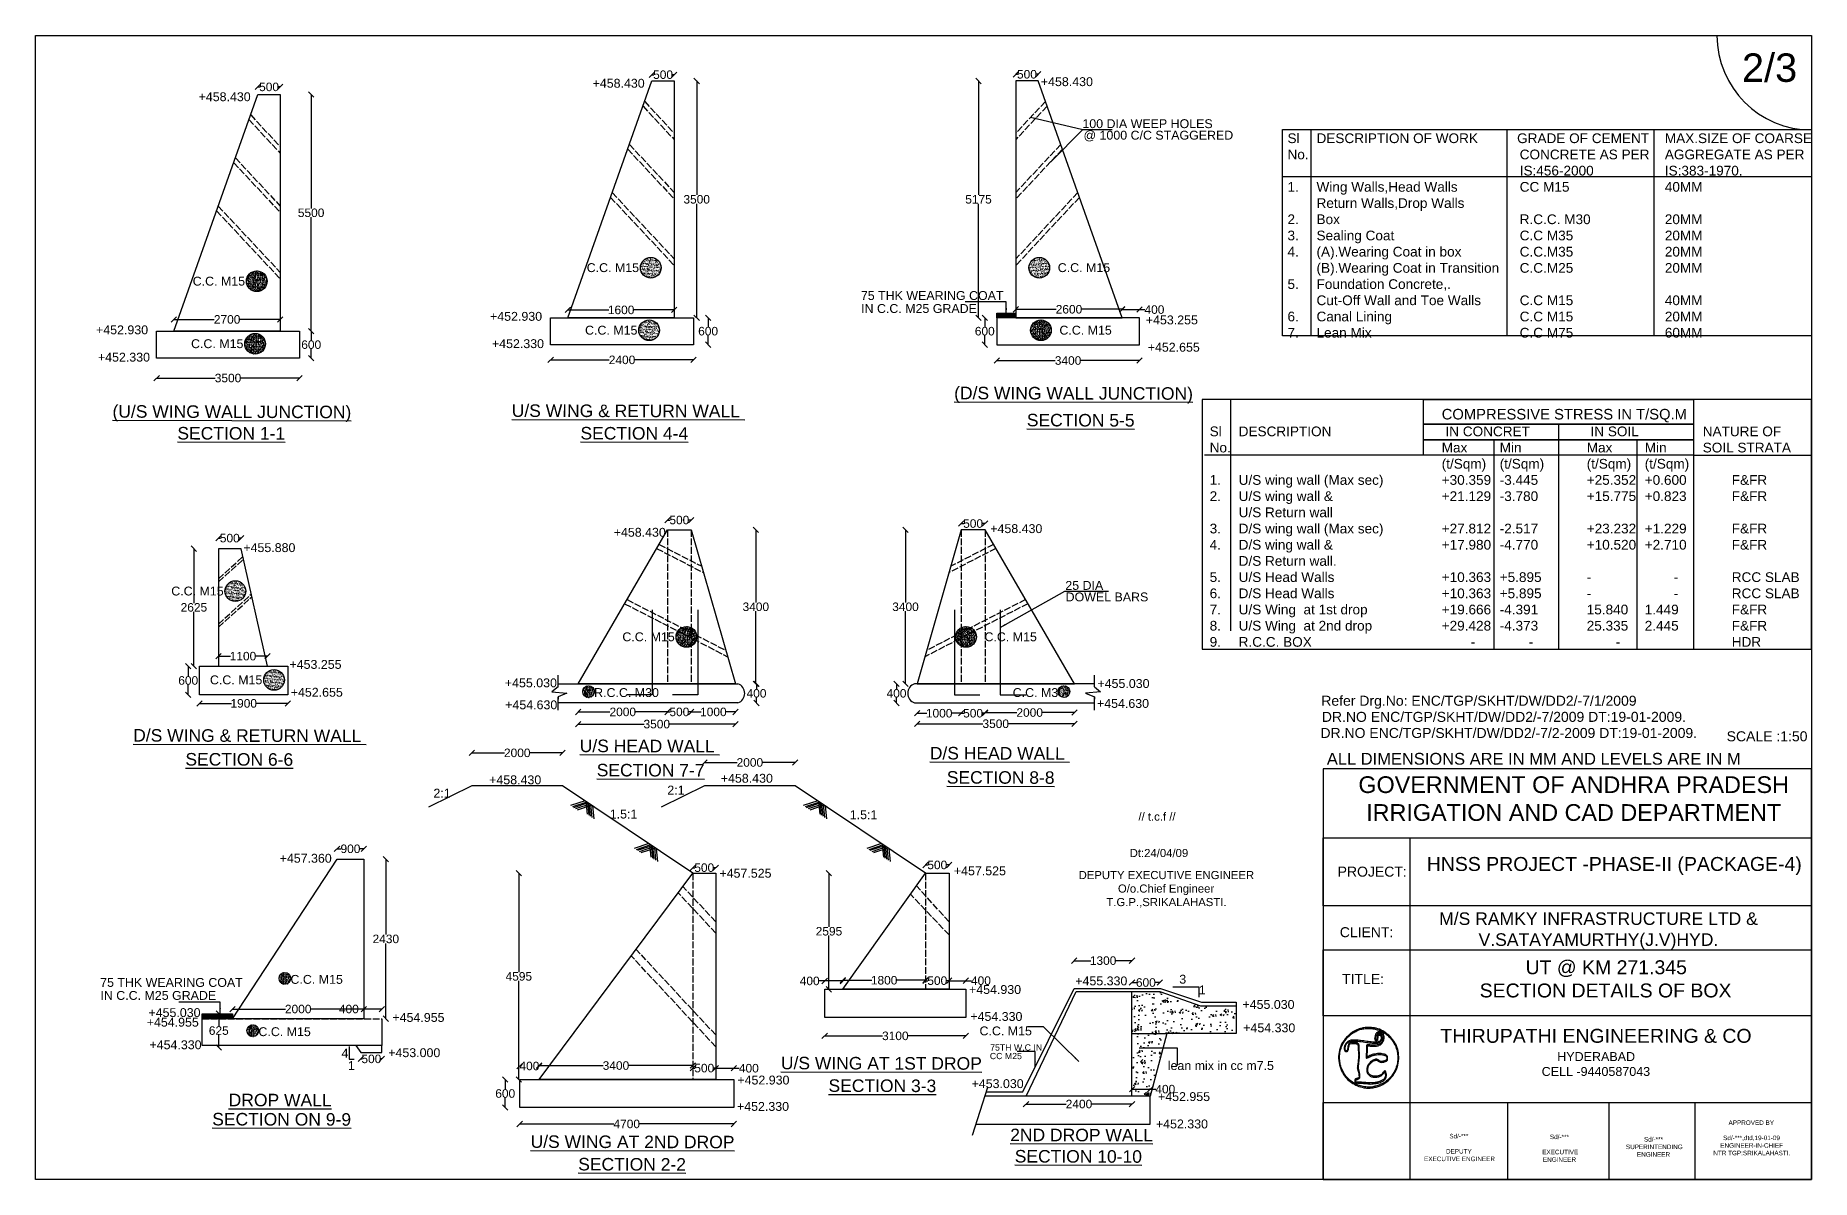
# Model space of a CAD drawing. Header units: millimetres. Extents: x 5124 to 6568637, y 2311 to 91879094.
# Drawn here: x 3721569 to 3752801, y 45938941 to 45959059 of the extents above; entities that cross this region are included whole.
import ezdxf

# ---------------------------------------------------------------- set-up
doc = ezdxf.new("R2010")
doc.units = ezdxf.units.MM
doc.header["$MEASUREMENT"] = 0
doc.linetypes.add('ACAD_ISO02W100', pattern=[15, 12, -3])
for name, color, linetype in [('DIMENSION', 7, 'Continuous'), ('DRAWING', 7, 'Continuous'), ('TEXT', 7, 'Continuous')]:
    doc.layers.add(name, color=color, linetype=linetype)
doc.styles.get("Standard").update_dxf_attribs({"font": 'arial.ttf', "height": 150})
doc.dimstyles.get("Standard").update_dxf_attribs({"dimtxt": 200, "dimasz": 110, "dimexe": 0.18, "dimexo": 0.0625, "dimgap": 0.09, "dimtad": 0, "dimtih": 1, "dimtoh": 1, "dimdec": 0, "dimzin": 0, "dimdsep": 46, "dimtxsty": 'Standard', "dimblk": 'OBLIQUE', "dimcen": 0.09, "dimse1": 1, "dimse2": 1, "dimadec": 0, "dimazin": 0, "dimtfac": 1, "dimtdec": 0, "dimtofl": 0, "dimtmove": 0, "dimatfit": 3, "dimfxl": 1, "dimtolj": 1, "dimtzin": 0, "dimarcsym": 0})
pattern_1 = [(45, (0, 0), (-0.08838834764832, 0.08838834764832), [])]

msp = doc.modelspace()

# ---------------------------------------------------------------- texts
at = {"layer": 'DRAWING', "attachment_point": 1}
for s, insert, char_height, width in [('{\\H1.3398x;Sl^IDESCRIPTION OF WORK^I       GRADE OF CEMENT ^IMAX.SIZE OF COARSE\\PNo.^I^I^I^I^I^I^I^I\\H0.99998x;CONCRETE AS PER ^IAGGREGATE AS PER\\P^I^I^I^I^I^I^I^IIS:456-2000^I^I^IIS:383-1970.\\P1.^IWing Walls,Head Walls ^I^I^ICC M15^I^I^I^I40MM\\P^IReturn Walls,Drop Walls\\P2.^IBox^I^I^I^I^I^I^IR.C.C. M30^I^I^I20MM\\P3.^ISealing Coat^I^I^I^I^IC.C M35^I^I^I^I20MM\\P4.^I(A).Wearing Coat in box^I^I^IC.C.M35\\H0.99998x;^I^I^I^I20MM\\H0.99998x;^I\\P^I(B).Wearing Coat in Transition^IC.C.M25^I^I^I^I20MM\\H0.99998x;\\P5.^IFoundation Concrete,.\\P^ICut-Off Wall and Toe Walls^I^IC.C M15^I^I^I^I40MM\\P6.^ICanal Lining^I^I^I^I^IC.C M15\\H0.99999x;^I^I^I^I20MM\\P7.^ILean Mix^I^I^I^I^I^IC.C M75^I^I^I^I60MM^I^I^I^I}', (3743585.8, 45957338.4), 127.616, 9205.642), ('\\pi3052.2;{\\H1.4574x;     ^I^ICOMPRESSIVE STRESS IN T/SQ.M\\P\\pi0;\\H0.91933x;Sl^IDESCRIPTION^I^I^I^I IN CONCRET^I^I IN SOIL^I^I^INATURE OF \\PNo.^I^I^I^I^I^I^I^IMax^I^IMin^I^I^IMax^I^IMin^I^ISOIL STRATA\\P^I^I^I^I^I^I^I^I(t/Sqm)^I(t/Sqm)^I^I(t/Sqm)^I(t/Sqm)\\P\\H0.9999x;1.^IU/S wing wall (Max sec)\\H1.0001x;^I^I^I+30.359^I-3.445^I^I+25.352^I+0.600^I^IF&FR\\P\\H0.9999x;2.^IU/S wing wall & ^I^I\\H1.0001x;^I^I+21.129^I-3.780^I^I+15.775^I+0.823^I^IF&FR\\P^I\\H0.99992x;U/S Return wall \\P3.^ID/S wing wall \\H0.99996x;(Max sec)\\H1.0001x;^I^I ^I+27.812^I-2.517^I^I+23.232^I+1.229^I^IF&FR\\P\\H0.99992x;4.^ID/S wing wall & ^I^I ^I^I\\H1.0001x;+17.980^I-4.770^I^I+10.520^I+2.710^I^IF&FR\\H0.99998x;\\P\\H0.99996x;^ID/S Return wall.\\P5.^IU/S Head Walls ^I^I^I^I+10.363^I+5.895^I^I-^I^I^I-^I^IRCC SLAB\\P6.^ID/S Head Walls ^I^I^I^I+10.363^I+5.895^I^I-^I^I^I-^I^IRCC SLAB\\P7.^IU/S Wing  at 1st drop^I^I^I+19.666^I-4.391^I^I15.840^I1.449^I^IF&FR\\H0.99998x;\\P\\H0.99998x;8.^IU/S Wing  at 2nd drop ^I^I^I+29.428^I-4.373^I^I25.335^I2.445^I^IF&FR\\P\\H0.99996x;9.^IR.C.C. BOX^I^I^I^I^I^I-^I^I-^I^I^I-\\H0.99992x;^I^I^I^IHDR}', (3742217, 45952492.9), 127.523, 11405.489)]:
    msp.add_mtext(s, dxfattribs=dict(at, insert=insert, char_height=char_height, width=width))
at = {"layer": 'TEXT'}
for s, height, p in [('2/3', 500, (3751578.2, 45958244.6)), ('+458.430', 156.12, (3731365.5, 45958141.7)), ('+458.430', 156.12, (3739248.3, 45958169.7)), ('+458.430', 156.12, (3724436.4, 45957904.5)), ('100 DIA WEEP HOLES', 156.123, (3739979.3, 45957430.8)), ('@ 1000 C/C STAGGERED', 156.123, (3739998.6, 45957228.7)), (' C.C. M15  ', 156.123, (3724272.1, 45954661.8)), (' C.C. M15  ', 156.123, (3731201.1, 45954899.1)), (' C.C. M15  ', 156.123, (3739485.3, 45954899.1)), ('75 THK WEARING COAT ', 156.123, (3736083.5, 45954408.4)), ('+452.930', 156.12, (3729561.7, 45954042.4)), ('IN C.C. M25 GRADE', 156.123, (3736087.9, 45954180.1)), ('+452.930', 156.12, (3722632.7, 45953805.1)), (' C.C. M15  ', 156.123, (3731172.2, 45953799)), (' C.C. M15  ', 156.123, (3739514.2, 45953799)), ('+453.255', 156.12, (3741094.5, 45953979.5)), (' C.C. M15  ', 156.123, (3724243.2, 45953561.7)), ('+452.330', 156.12, (3729595.1, 45953562.1)), ('+452.655', 156.12, (3741128, 45953499.2)), ('+452.330', 156.12, (3722666.1, 45953324.8)), ('+458.430', 156.12, (3738358.9, 45950309.1)), ('+455.880', 156.12, (3725223.2, 45949974.9)), ('+458.430', 156.12, (3731737.2, 45950244.8)), (' C.C. M15  ', 156.123, (3723895.1, 45949211.7)), ('25 DIA', 156.12, (3739679, 45949310.6)), ('DOWEL BARS', 156.12, (3739684, 45949108)), (' C.C. M15  ', 156.123, (3731828.5, 45948406.8)), (' C.C. M15  ', 156.123, (3738196.6, 45948406.8)), ('+453.255', 156.12, (3726034.7, 45947921.2)), (' C.C. M15  ', 156.123, (3724575.5, 45947649.3)), ('+455.030', 156.12, (3729822.5, 45947597.1)), ('+455.030', 156.12, (3740243.8, 45947585)), ('+452.655', 156.12, (3726057.2, 45947431.2)), ('+454.630', 156.12, (3729828.6, 45947210.8)), (' R.C.C. M30', 156.123, (3731331.9, 45947425.7)), (' C.C. M30', 156.12, (3738693.2, 45947425.7)), ('+454.630', 156.12, (3740235.5, 45947234.4)), ('SCALE :1:50', 175.921, (3751309.5, 45946647.4)), ('+458.430', 156.12, (3729546.6, 45945891.4)), ('+458.430', 156.12, (3733620, 45945918.8)), ('2:1', 156.12, (3728566.4, 45945657.3)), ('2:1', 156.12, (3732679.3, 45945711.1)), ('1.5:1', 156.12, (3731667, 45945289.3)), ('1.5:1', 156.12, (3735888.2, 45945277.1)), ('// t.c.f //', 142.497, (3740964.7, 45945251.7)), ('+457.360', 156.12, (3725861.9, 45944512)), ('Dt:24/04/09', 142.497, (3740811, 45944611.4)), ('+457.525', 156.12, (3733596.2, 45944248.4)), ('+457.525', 156.12, (3737719.1, 45944290.9)), ('75 THK WEARING COAT ', 156.123, (3722705.3, 45942328.1)), (' C.C. M15  ', 156.123, (3725991.8, 45942381.9)), ('+454.930', 156.12, (3737985.3, 45942203.5)), ('+455.330', 156.12, (3739853.9, 45942355)), ('3', 156.1, (3741683, 45942384.9)), ('1', 156.1, (3742026.6, 45942197)), ('IN C.C. M25 GRADE', 156.123, (3722709.6, 45942099.9)), ('+455.030', 156.12, (3742794, 45941941.2)), ('+454.955', 156.12, (3723524.7, 45941629.1)), ('+455.030', 156.12, (3723554.8, 45941797.7)), ('+454.955', 156.12, (3727845.2, 45941712.5)), ('+454.330', 156.12, (3738008.5, 45941729.6)), ('+454.330', 156.12, (3742807.4, 45941530.3)), ('+454.330', 156.12, (3723572.9, 45941231.9)), (' C.C. M15  ', 156.123, (3725428.5, 45941462.2)), (' C.C. M15  ', 156.123, (3738109.2, 45941475.5)), ('4', 156.1, (3726949.7, 45941085.5)), ('+453.000', 156.12, (3727771.8, 45941092.6)), ('CC M25', 110, (3738351.7, 45941057.1)), ('75TH W.C IN', 110, (3738357.3, 45941207.7)), ('1', 156.1, (3727062.6, 45940866.7)), ('+452.930', 156.12, (3733911.6, 45940611.4)), ('lean mix in cc m7.5', 156.123, (3741480.6, 45940866.1)), ('+453.030', 156.12, (3738030.3, 45940548.3)), ('+452.955', 156.12, (3741308.9, 45940320.4)), ('+452.330', 156.12, (3733904.5, 45940147.6)), ('+452.330', 156.12, (3741271.9, 45939839.3))]:
    msp.add_text(s, height=height, dxfattribs=at).set_placement(p)
for s, p in [('%%U(D/S WING WALL JUNCTION)', (3737723.6, 45952663.3)), ('%%U(U/S WING WALL JUNCTION)', (3722921.7, 45952339.1)), ('%%UU/S WING & RETURN WALL ', (3729943.2, 45952353)), ('%%USECTION 5-5', (3739001.1, 45952186.6)), ('%%USECTION 1-1', (3724063, 45951955.5)), ('%%USECTION 4-4', (3731151.3, 45951956.1)), ('%%UD/S WING & RETURN WALL ', (3723285.8, 45946642.4)), ('%%UU/S HEAD WALL ', (3731139.2, 45946457.3)), ('%%USECTION 6-6', (3724204.2, 45946221.5)), ('%%UD/S HEAD WALL ', (3737295.5, 45946329.4)), ('%%USECTION 7-7', (3731437.6, 45946031.1)), ('%%USECTION 8-8', (3737593.8, 45945903.3)), ('%%UU/S WING AT 1ST DROP', (3734676.3, 45940879.2)), ('%%UDROP WALL', (3724965.3, 45940229.4)), ('%%USECTION 3-3', (3735513.7, 45940482.4)), ('%%USECTION ON 9-9', (3724675.8, 45939892.4)), ('%%U2ND DROP WALL', (3738709.4, 45939615.2)), ('%%UU/S WING AT 2ND DROP', (3730274.5, 45939497.4)), ('%%USECTION 2-2', (3731112, 45939100.5)), ('%%USECTION 10-10', (3738788.9, 45939240))]:
    msp.add_text(s, height=220, rotation=359.8588, dxfattribs=at).set_placement(p)
at = {"layer": 'TEXT', "attachment_point": 1}
for s, insert, char_height, width in [(' Refer Drg.No: ENC/TGP/SKHT/DW/DD2/-7/1/2009 ', (3744112.3, 45947448.5), 175.921, 5603.988), ('DR.NO ENC/TGP/SKHT/DW/DD2/-7/2009 DT:19-01-2009. ', (3744189.7, 45947164.8), 175.921, 6385.672), ('DR.NO ENC/TGP/SKHT/DW/DD2/-7/2-2009 DT:19-01-2009. ', (3744165.8, 45946881.6), 175.921, 6604.194), ('ALL DIMENSIONS ARE IN MM AND LEVELS ARE IN M', (3744277.9, 45946443.5), 207.411, 7401.741), ('\\pi551.98;DEPUTY EXECUTIVE ENGINEER\\P\\pi1243;O/o.Chief Engineer\\P\\pi1040.7;T.G.P.,SRIKALAHASTI.', (3739360.8, 45944366.2), 142.497, 4172.21), ('PROJECT:', (3744468.2, 45944442.9), 175.92, 1641.403), ('\\pi12.553;M/S RAMKY INFRASTRUCTURE LTD &\\P\\pi705.82;V.SATAYAMURTHY(J.V)HYD.', (3746240, 45943638.4), 220.845, 5600.319), ('CLIENT:', (3744505.5, 45943378.2), 175.92, 1641.403), ('\\pi2402;UT @ KM 271.345\\P\\pi1595;SECTION DETAILS OF BOX', (3745370.6, 45942795.7), 244.867, 7601.349), ('TITLE:', (3744546, 45942553.7), 175.92, 953.951), ('\\pi1075.5;THIRUPATHI ENGINEERING & CO\\P\\pi3130.8;{\\H0.64302x;HYDERABAD\\P\\pi2857.2;CELL -9440587043}', (3745198.7, 45941589.6), 244.867, 7601.349), ('\\pi272.13;APPROVED BY\\P\\pi672.1;\\P\\pi177.17;Sd/-***,dtd,19-01-09 \\P\\pi126.75;ENGINEER-IN-CHIEF\\P\\pi4.6542;NTR TGP:SRIKALAHASTI.', (3751069.6, 45939979.5), 79.96, 1344.198), ('\\pi1843.6;Sd/-***\\P\\pi2006.7;\\P\\pi1784.9;DEPUTY \\P\\pi1368.1; EXECUTIVE ENGINEER', (3744588.3, 45939743.4), 79.96, 4013.445), ('\\pi1843.6;Sd/-***\\P\\pi1991.2; \\P\\pi1677.6; EXECUTIVE \\P\\pi1720.1;ENGINEER', (3746357.1, 45939730.6), 79.96, 4013.445), ('\\pi1843.6;Sd/-***\\P\\pi1495.1; SUPERINTENDING  \\P\\pi1720.1;ENGINEER', (3748011.1, 45939688), 79.96, 4013.445)]:
    msp.add_mtext(s, dxfattribs=dict(at, insert=insert, char_height=char_height, width=width))
at = {"layer": 'TEXT', "color": 7, "width": 8379.968, "attachment_point": 5}
for s, insert, char_height in [('GOVERNMENT OF ANDHRA PRADESH\\PIRRIGATION AND CAD DEPARTMENT', (3748618.4, 45945637.7), 293.84), ('HNSS PROJECT -PHASE-II (PACKAGE-4)', (3749332.5, 45944452.9), 244.867)]:
    msp.add_mtext(s, dxfattribs=dict(at, insert=insert, char_height=char_height))

# ---------------------------------------------------------------- blocks, each defined once
blk = doc.blocks.new('_Oblique')
at = {"color": 0, "linetype": 'ByBlock', "lineweight": -2}
blk.add_line((-0.5, -0.5), (0.5, 0.5), dxfattribs=at)
blk = doc.blocks.new('*D71')
at = {"layer": 'Defpoints', "color": 0}
for p in [(3725480, 45958155), (3725480, 45958023), (3725873, 45958023)]:
    blk.add_point(p, dxfattribs=at)
at = {"layer": 'DIMENSION', "color": 0, "lineweight": -2}
for p, q in [((3725480, 45958155), (3725511, 45958155)), ((3725873, 45958155), (3725842, 45958155))]:
    blk.add_line(p, q, dxfattribs=at)
at = {"layer": 'DIMENSION', "color": 0, "lineweight": -2, "xscale": 95, "yscale": 95, "zscale": 95, "rotation": 180}
blk.add_blockref('_Oblique', (3725480, 45958155), dxfattribs=at)
at = {"layer": 'DIMENSION', "color": 0, "lineweight": -2, "xscale": 95, "yscale": 95, "zscale": 95}
blk.add_blockref('_Oblique', (3725873, 45958155), dxfattribs=at)
at = {"layer": 'DIMENSION', "color": 0, "insert": (3725676, 45958155), "char_height": 150, "attachment_point": 5}
blk.add_mtext('\\A1;500', dxfattribs=at)
blk = doc.blocks.new('*D72')
at = {"layer": 'Defpoints', "color": 0}
for p in [(3725873, 45958023), (3725873, 45953859), (3726415, 45953859)]:
    blk.add_point(p, dxfattribs=at)
at = {"layer": 'DIMENSION', "color": 0, "lineweight": -2}
for p, q in [((3726415, 45958023), (3726415, 45956018)), ((3726415, 45953859), (3726415, 45955864))]:
    blk.add_line(p, q, dxfattribs=at)
at = {"layer": 'DIMENSION', "color": 0, "lineweight": -2, "xscale": 95, "yscale": 95, "zscale": 95}
for p, rotation in [((3726415, 45958023), 90), ((3726415, 45953859), 270)]:
    blk.add_blockref('_Oblique', p, dxfattribs=dict(at, rotation=rotation))
at = {"layer": 'DIMENSION', "color": 0, "insert": (3726415, 45955941), "char_height": 150, "attachment_point": 5}
blk.add_mtext('\\A1;5500', dxfattribs=at)
blk = doc.blocks.new('*D73')
at = {"layer": 'Defpoints', "color": 0}
for p in [(3726209, 45953859), (3726209, 45953385), (3726417, 45953385)]:
    blk.add_point(p, dxfattribs=at)
at = {"layer": 'DIMENSION', "color": 0, "lineweight": -2}
for p, q in [((3726417, 45953859), (3726417, 45953699)), ((3726417, 45953385), (3726417, 45953545))]:
    blk.add_line(p, q, dxfattribs=at)
at = {"layer": 'DIMENSION', "color": 0, "lineweight": -2, "xscale": 95, "yscale": 95, "zscale": 95}
for p, rotation in [((3726417, 45953859), 90), ((3726417, 45953385), 270)]:
    blk.add_blockref('_Oblique', p, dxfattribs=dict(at, rotation=rotation))
at = {"layer": 'DIMENSION', "color": 0, "insert": (3726417, 45953622), "char_height": 150, "attachment_point": 5}
blk.add_mtext('\\A1;600', dxfattribs=at)
blk = doc.blocks.new('*D74')
at = {"layer": 'Defpoints', "color": 0}
for p in [(3724003, 45953859), (3725873, 45954066), (3725873, 45953859)]:
    blk.add_point(p, dxfattribs=at)
at = {"layer": 'DIMENSION', "color": 0, "lineweight": -2}
for p, q in [((3724003, 45954066), (3724712, 45954066)), ((3725873, 45954066), (3725163, 45954066))]:
    blk.add_line(p, q, dxfattribs=at)
at = {"layer": 'DIMENSION', "color": 0, "lineweight": -2, "xscale": 95, "yscale": 95, "zscale": 95, "rotation": 180}
blk.add_blockref('_Oblique', (3724003, 45954066), dxfattribs=at)
at = {"layer": 'DIMENSION', "color": 0, "lineweight": -2, "xscale": 95, "yscale": 95, "zscale": 95}
blk.add_blockref('_Oblique', (3725873, 45954066), dxfattribs=at)
at = {"layer": 'DIMENSION', "color": 0, "insert": (3724938, 45954066), "char_height": 150, "attachment_point": 5}
blk.add_mtext('\\A1;2700', dxfattribs=at)
blk = doc.blocks.new('*D75')
at = {"layer": 'Defpoints', "color": 0}
for p in [(3723699, 45953385), (3726209, 45953385), (3726209, 45953035)]:
    blk.add_point(p, dxfattribs=at)
at = {"layer": 'DIMENSION', "color": 0, "lineweight": -2}
for p, q in [((3723699, 45953035), (3724730, 45953035)), ((3726209, 45953035), (3725177, 45953035))]:
    blk.add_line(p, q, dxfattribs=at)
at = {"layer": 'DIMENSION', "color": 0, "lineweight": -2, "xscale": 95, "yscale": 95, "zscale": 95, "rotation": 180}
blk.add_blockref('_Oblique', (3723699, 45953035), dxfattribs=at)
at = {"layer": 'DIMENSION', "color": 0, "lineweight": -2, "xscale": 95, "yscale": 95, "zscale": 95}
blk.add_blockref('_Oblique', (3726209, 45953035), dxfattribs=at)
at = {"layer": 'DIMENSION', "color": 0, "insert": (3724954, 45953035), "char_height": 150, "attachment_point": 5}
blk.add_mtext('\\A1;3500', dxfattribs=at)
blk = doc.blocks.new('*D76')
at = {"layer": 'Defpoints', "color": 0}
for p in [(3730628, 45953622), (3733138, 45953622), (3733138, 45953354)]:
    blk.add_point(p, dxfattribs=at)
at = {"layer": 'DIMENSION', "color": 0, "lineweight": -2}
for p, q in [((3730628, 45953354), (3731658, 45953354)), ((3733138, 45953354), (3732108, 45953354))]:
    blk.add_line(p, q, dxfattribs=at)
at = {"layer": 'DIMENSION', "color": 0, "lineweight": -2, "xscale": 95, "yscale": 95, "zscale": 95, "rotation": 180}
blk.add_blockref('_Oblique', (3730628, 45953354), dxfattribs=at)
at = {"layer": 'DIMENSION', "color": 0, "lineweight": -2, "xscale": 95, "yscale": 95, "zscale": 95}
blk.add_blockref('_Oblique', (3733138, 45953354), dxfattribs=at)
at = {"layer": 'DIMENSION', "color": 0, "insert": (3731883, 45953354), "char_height": 150, "attachment_point": 5}
blk.add_mtext('\\A1;2400', dxfattribs=at)
blk = doc.blocks.new('*D77')
at = {"layer": 'Defpoints', "color": 0}
for p in [(3732802, 45954233), (3730932, 45954096), (3732802, 45954096)]:
    blk.add_point(p, dxfattribs=at)
at = {"layer": 'DIMENSION', "color": 0, "lineweight": -2}
for p, q in [((3730932, 45954233), (3731650, 45954233)), ((3732802, 45954233), (3732083, 45954233))]:
    blk.add_line(p, q, dxfattribs=at)
at = {"layer": 'DIMENSION', "color": 0, "lineweight": -2, "xscale": 95, "yscale": 95, "zscale": 95, "rotation": 180}
blk.add_blockref('_Oblique', (3730932, 45954233), dxfattribs=at)
at = {"layer": 'DIMENSION', "color": 0, "lineweight": -2, "xscale": 95, "yscale": 95, "zscale": 95}
blk.add_blockref('_Oblique', (3732802, 45954233), dxfattribs=at)
at = {"layer": 'DIMENSION', "color": 0, "insert": (3731867, 45954233), "char_height": 150, "attachment_point": 5}
blk.add_mtext('\\A1;1600', dxfattribs=at)
blk = doc.blocks.new('*D78')
at = {"layer": 'Defpoints', "color": 0}
for p in [(3733138, 45954096), (3733138, 45953622), (3733397, 45953622)]:
    blk.add_point(p, dxfattribs=at)
at = {"layer": 'DIMENSION', "color": 0, "lineweight": -2}
for p, q in [((3733397, 45954096), (3733397, 45953936)), ((3733397, 45953622), (3733397, 45953782))]:
    blk.add_line(p, q, dxfattribs=at)
at = {"layer": 'DIMENSION', "color": 0, "lineweight": -2, "xscale": 95, "yscale": 95, "zscale": 95}
for p, rotation in [((3733397, 45954096), 90), ((3733397, 45953622), 270)]:
    blk.add_blockref('_Oblique', p, dxfattribs=dict(at, rotation=rotation))
at = {"layer": 'DIMENSION', "color": 0, "insert": (3733397, 45953859), "char_height": 150, "attachment_point": 5}
blk.add_mtext('\\A1;600', dxfattribs=at)
blk = doc.blocks.new('*D79')
at = {"layer": 'Defpoints', "color": 0}
for p in [(3732802, 45958260), (3733196, 45958260), (3733138, 45954096)]:
    blk.add_point(p, dxfattribs=at)
at = {"layer": 'DIMENSION', "color": 0, "lineweight": -2}
for p, q in [((3733196, 45958260), (3733196, 45956255)), ((3733196, 45954096), (3733196, 45956101))]:
    blk.add_line(p, q, dxfattribs=at)
at = {"layer": 'DIMENSION', "color": 0, "lineweight": -2, "xscale": 95, "yscale": 95, "zscale": 95}
for p, rotation in [((3733196, 45958260), 90), ((3733196, 45954096), 270)]:
    blk.add_blockref('_Oblique', p, dxfattribs=dict(at, rotation=rotation))
at = {"layer": 'DIMENSION', "color": 0, "insert": (3733196, 45956178), "char_height": 150, "attachment_point": 5}
blk.add_mtext('\\A1;3500', dxfattribs=at)
blk = doc.blocks.new('*D80')
at = {"layer": 'Defpoints', "color": 0}
for p in [(3732409, 45958370), (3732409, 45958260), (3732802, 45958260)]:
    blk.add_point(p, dxfattribs=at)
at = {"layer": 'DIMENSION', "color": 0, "lineweight": -2}
for p, q in [((3732409, 45958370), (3732440, 45958370)), ((3732802, 45958370), (3732771, 45958370))]:
    blk.add_line(p, q, dxfattribs=at)
at = {"layer": 'DIMENSION', "color": 0, "lineweight": -2, "xscale": 95, "yscale": 95, "zscale": 95, "rotation": 180}
blk.add_blockref('_Oblique', (3732409, 45958370), dxfattribs=at)
at = {"layer": 'DIMENSION', "color": 0, "lineweight": -2, "xscale": 95, "yscale": 95, "zscale": 95}
blk.add_blockref('_Oblique', (3732802, 45958370), dxfattribs=at)
at = {"layer": 'DIMENSION', "color": 0, "insert": (3732605, 45958370), "char_height": 150, "attachment_point": 5}
blk.add_mtext('\\A1;500', dxfattribs=at)
blk = doc.blocks.new('*D81')
at = {"layer": 'Defpoints', "color": 0}
for p in [(3738472, 45954096), (3738262, 45953622), (3738472, 45953622)]:
    blk.add_point(p, dxfattribs=at)
at = {"layer": 'DIMENSION', "color": 0, "lineweight": -2}
for p, q in [((3738262, 45954096), (3738262, 45953936)), ((3738262, 45953622), (3738262, 45953782))]:
    blk.add_line(p, q, dxfattribs=at)
at = {"layer": 'DIMENSION', "color": 0, "lineweight": -2, "xscale": 95, "yscale": 95, "zscale": 95}
for p, rotation in [((3738262, 45954096), 90), ((3738262, 45953622), 270)]:
    blk.add_blockref('_Oblique', p, dxfattribs=dict(at, rotation=rotation))
at = {"layer": 'DIMENSION', "color": 0, "insert": (3738262, 45953859), "char_height": 150, "attachment_point": 5}
blk.add_mtext('\\A1;600', dxfattribs=at)
blk = doc.blocks.new('*D82')
at = {"layer": 'Defpoints', "color": 0}
for p in [(3738472, 45953622), (3740982, 45953622), (3740982, 45953343)]:
    blk.add_point(p, dxfattribs=at)
at = {"layer": 'DIMENSION', "color": 0, "lineweight": -2}
for p, q in [((3738472, 45953343), (3739503, 45953343)), ((3740982, 45953343), (3739951, 45953343))]:
    blk.add_line(p, q, dxfattribs=at)
at = {"layer": 'DIMENSION', "color": 0, "lineweight": -2, "xscale": 95, "yscale": 95, "zscale": 95, "rotation": 180}
blk.add_blockref('_Oblique', (3738472, 45953343), dxfattribs=at)
at = {"layer": 'DIMENSION', "color": 0, "lineweight": -2, "xscale": 95, "yscale": 95, "zscale": 95}
blk.add_blockref('_Oblique', (3740982, 45953343), dxfattribs=at)
at = {"layer": 'DIMENSION', "color": 0, "insert": (3739727, 45953343), "char_height": 150, "attachment_point": 5}
blk.add_mtext('\\A1;3400', dxfattribs=at)
blk = doc.blocks.new('*D83')
at = {"layer": 'Defpoints', "color": 0}
for p in [(3740678, 45954244), (3738808, 45954096), (3740678, 45954096)]:
    blk.add_point(p, dxfattribs=at)
at = {"layer": 'DIMENSION', "color": 0, "lineweight": -2}
for p, q in [((3738808, 45954244), (3739518, 45954244)), ((3740678, 45954244), (3739968, 45954244))]:
    blk.add_line(p, q, dxfattribs=at)
at = {"layer": 'DIMENSION', "color": 0, "lineweight": -2, "xscale": 95, "yscale": 95, "zscale": 95, "rotation": 180}
blk.add_blockref('_Oblique', (3738808, 45954244), dxfattribs=at)
at = {"layer": 'DIMENSION', "color": 0, "lineweight": -2, "xscale": 95, "yscale": 95, "zscale": 95}
blk.add_blockref('_Oblique', (3740678, 45954244), dxfattribs=at)
at = {"layer": 'DIMENSION', "color": 0, "insert": (3739743, 45954244), "char_height": 150, "attachment_point": 5}
blk.add_mtext('\\A1;2600', dxfattribs=at)
blk = doc.blocks.new('*D84')
at = {"layer": 'Defpoints', "color": 0}
for p in [(3740982, 45954239), (3740678, 45954096), (3740982, 45954096)]:
    blk.add_point(p, dxfattribs=at)
at = {"layer": 'DIMENSION', "color": 0, "lineweight": -2}
for p, q in [((3740678, 45954239), (3740982, 45954239)), ((3740982, 45954239), (3741077, 45954239))]:
    blk.add_line(p, q, dxfattribs=at)
at = {"layer": 'DIMENSION', "color": 0, "lineweight": -2, "xscale": 95, "yscale": 95, "zscale": 95, "rotation": 180}
blk.add_blockref('_Oblique', (3740678, 45954239), dxfattribs=at)
at = {"layer": 'DIMENSION', "color": 0, "lineweight": -2, "xscale": 95, "yscale": 95, "zscale": 95}
blk.add_blockref('_Oblique', (3740982, 45954239), dxfattribs=at)
at = {"layer": 'DIMENSION', "color": 0, "insert": (3741246, 45954239), "char_height": 150, "attachment_point": 5}
blk.add_mtext('\\A1;400', dxfattribs=at)
blk = doc.blocks.new('*D85')
at = {"layer": 'Defpoints', "color": 0}
for p in [(3738808, 45958260), (3739201, 45958377), (3739201, 45958260)]:
    blk.add_point(p, dxfattribs=at)
at = {"layer": 'DIMENSION', "color": 0, "lineweight": -2}
for p, q in [((3738808, 45958377), (3738839, 45958377)), ((3739201, 45958377), (3739170, 45958377))]:
    blk.add_line(p, q, dxfattribs=at)
at = {"layer": 'DIMENSION', "color": 0, "lineweight": -2, "xscale": 95, "yscale": 95, "zscale": 95, "rotation": 180}
blk.add_blockref('_Oblique', (3738808, 45958377), dxfattribs=at)
at = {"layer": 'DIMENSION', "color": 0, "lineweight": -2, "xscale": 95, "yscale": 95, "zscale": 95}
blk.add_blockref('_Oblique', (3739201, 45958377), dxfattribs=at)
at = {"layer": 'DIMENSION', "color": 0, "insert": (3739004, 45958377), "char_height": 150, "attachment_point": 5}
blk.add_mtext('\\A1;500', dxfattribs=at)
blk = doc.blocks.new('*D86')
at = {"layer": 'Defpoints', "color": 0}
for p in [(3738808, 45958260), (3738152, 45954096), (3738808, 45954096)]:
    blk.add_point(p, dxfattribs=at)
at = {"layer": 'DIMENSION', "color": 0, "lineweight": -2}
for p, q in [((3738152, 45958260), (3738152, 45956255)), ((3738152, 45954096), (3738152, 45956101))]:
    blk.add_line(p, q, dxfattribs=at)
at = {"layer": 'DIMENSION', "color": 0, "lineweight": -2, "xscale": 95, "yscale": 95, "zscale": 95}
for p, rotation in [((3738152, 45958260), 90), ((3738152, 45954096), 270)]:
    blk.add_blockref('_Oblique', p, dxfattribs=dict(at, rotation=rotation))
at = {"layer": 'DIMENSION', "color": 0, "insert": (3738152, 45956178), "char_height": 150, "attachment_point": 5}
blk.add_mtext('\\A1;5175', dxfattribs=at)
blk = doc.blocks.new('*D87')
at = {"layer": 'Defpoints', "color": 0}
for p in [(3725184, 45950220), (3724785, 45950035), (3725184, 45950035)]:
    blk.add_point(p, dxfattribs=at)
at = {"layer": 'DIMENSION', "color": 0, "lineweight": -2}
for p, q in [((3724785, 45950220), (3724819, 45950220)), ((3725184, 45950220), (3725150, 45950220))]:
    blk.add_line(p, q, dxfattribs=at)
at = {"layer": 'DIMENSION', "color": 0, "lineweight": -2, "xscale": 95, "yscale": 95, "zscale": 95, "rotation": 180}
blk.add_blockref('_Oblique', (3724785, 45950220), dxfattribs=at)
at = {"layer": 'DIMENSION', "color": 0, "lineweight": -2, "xscale": 95, "yscale": 95, "zscale": 95}
blk.add_blockref('_Oblique', (3725184, 45950220), dxfattribs=at)
at = {"layer": 'DIMENSION', "color": 0, "insert": (3724985, 45950220), "char_height": 150, "attachment_point": 5}
blk.add_mtext('\\A1;500', dxfattribs=at)
blk = doc.blocks.new('*D88')
at = {"layer": 'Defpoints', "color": 0}
for p in [(3724785, 45950035), (3724354, 45947970), (3724785, 45947970)]:
    blk.add_point(p, dxfattribs=at)
at = {"layer": 'DIMENSION', "color": 0, "lineweight": -2}
for p, q in [((3724354, 45950035), (3724354, 45949079)), ((3724354, 45947970), (3724354, 45948926))]:
    blk.add_line(p, q, dxfattribs=at)
at = {"layer": 'DIMENSION', "color": 0, "lineweight": -2, "xscale": 95, "yscale": 95, "zscale": 95}
for p, rotation in [((3724354, 45950035), 90), ((3724354, 45947970), 270)]:
    blk.add_blockref('_Oblique', p, dxfattribs=dict(at, rotation=rotation))
at = {"layer": 'DIMENSION', "color": 0, "insert": (3724354, 45949002), "char_height": 150, "attachment_point": 5}
blk.add_mtext('\\A1;2625', dxfattribs=at)
blk = doc.blocks.new('*D89')
at = {"layer": 'Defpoints', "color": 0}
for p in [(3724454, 45947970), (3724254, 45947462), (3724454, 45947462)]:
    blk.add_point(p, dxfattribs=at)
at = {"layer": 'DIMENSION', "color": 0, "lineweight": -2}
for p, q in [((3724254, 45947970), (3724254, 45947793)), ((3724254, 45947462), (3724254, 45947639))]:
    blk.add_line(p, q, dxfattribs=at)
at = {"layer": 'DIMENSION', "color": 0, "lineweight": -2, "xscale": 95, "yscale": 95, "zscale": 95}
for p, rotation in [((3724254, 45947970), 90), ((3724254, 45947462), 270)]:
    blk.add_blockref('_Oblique', p, dxfattribs=dict(at, rotation=rotation))
at = {"layer": 'DIMENSION', "color": 0, "insert": (3724254, 45947716), "char_height": 150, "attachment_point": 5}
blk.add_mtext('\\A1;600', dxfattribs=at)
blk = doc.blocks.new('*D90')
at = {"layer": 'Defpoints', "color": 0}
for p in [(3724454, 45947462), (3726007, 45947462), (3726007, 45947313)]:
    blk.add_point(p, dxfattribs=at)
at = {"layer": 'DIMENSION', "color": 0, "lineweight": -2}
for p, q in [((3724454, 45947313), (3725014, 45947313)), ((3726007, 45947313), (3725447, 45947313))]:
    blk.add_line(p, q, dxfattribs=at)
at = {"layer": 'DIMENSION', "color": 0, "lineweight": -2, "xscale": 95, "yscale": 95, "zscale": 95, "rotation": 180}
blk.add_blockref('_Oblique', (3724454, 45947313), dxfattribs=at)
at = {"layer": 'DIMENSION', "color": 0, "lineweight": -2, "xscale": 95, "yscale": 95, "zscale": 95}
blk.add_blockref('_Oblique', (3726007, 45947313), dxfattribs=at)
at = {"layer": 'DIMENSION', "color": 0, "insert": (3725230, 45947313), "char_height": 150, "attachment_point": 5}
blk.add_mtext('\\A1;1900', dxfattribs=at)
blk = doc.blocks.new('*D91')
at = {"layer": 'Defpoints', "color": 0}
for p in [(3724785, 45947970), (3725648, 45948144), (3725648, 45947970)]:
    blk.add_point(p, dxfattribs=at)
at = {"layer": 'DIMENSION', "color": 0, "lineweight": -2}
for p, q in [((3724785, 45948144), (3725000, 45948144)), ((3725648, 45948144), (3725434, 45948144))]:
    blk.add_line(p, q, dxfattribs=at)
at = {"layer": 'DIMENSION', "color": 0, "lineweight": -2, "xscale": 95, "yscale": 95, "zscale": 95, "rotation": 180}
blk.add_blockref('_Oblique', (3724785, 45948144), dxfattribs=at)
at = {"layer": 'DIMENSION', "color": 0, "lineweight": -2, "xscale": 95, "yscale": 95, "zscale": 95}
blk.add_blockref('_Oblique', (3725648, 45948144), dxfattribs=at)
at = {"layer": 'DIMENSION', "color": 0, "insert": (3725217, 45948144), "char_height": 150, "attachment_point": 5}
blk.add_mtext('\\A1;1100', dxfattribs=at)
blk = doc.blocks.new('*D92')
at = {"layer": 'Defpoints', "color": 0}
for p in [(3731110, 45947658), (3732682, 45947658), (3732682, 45947163)]:
    blk.add_point(p, dxfattribs=at)
at = {"layer": 'DIMENSION', "color": 0, "lineweight": -2}
for p, q in [((3731110, 45947163), (3731671, 45947163)), ((3732682, 45947163), (3732121, 45947163))]:
    blk.add_line(p, q, dxfattribs=at)
at = {"layer": 'DIMENSION', "color": 0, "lineweight": -2, "xscale": 95, "yscale": 95, "zscale": 95, "rotation": 180}
blk.add_blockref('_Oblique', (3731110, 45947163), dxfattribs=at)
at = {"layer": 'DIMENSION', "color": 0, "lineweight": -2, "xscale": 95, "yscale": 95, "zscale": 95}
blk.add_blockref('_Oblique', (3732682, 45947163), dxfattribs=at)
at = {"layer": 'DIMENSION', "color": 0, "insert": (3731896, 45947163), "char_height": 150, "attachment_point": 5}
blk.add_mtext('\\A1;2000', dxfattribs=at)
blk = doc.blocks.new('*D93')
at = {"layer": 'Defpoints', "color": 0}
for p in [(3732682, 45947658), (3733100, 45947658), (3733100, 45947163)]:
    blk.add_point(p, dxfattribs=at)
at = {"layer": 'DIMENSION', "color": 0, "lineweight": -2}
for p, q in [((3732682, 45947163), (3732726, 45947163)), ((3733100, 45947163), (3733057, 45947163))]:
    blk.add_line(p, q, dxfattribs=at)
at = {"layer": 'DIMENSION', "color": 0, "lineweight": -2, "xscale": 95, "yscale": 95, "zscale": 95, "rotation": 180}
blk.add_blockref('_Oblique', (3732682, 45947163), dxfattribs=at)
at = {"layer": 'DIMENSION', "color": 0, "lineweight": -2, "xscale": 95, "yscale": 95, "zscale": 95}
blk.add_blockref('_Oblique', (3733100, 45947163), dxfattribs=at)
at = {"layer": 'DIMENSION', "color": 0, "insert": (3732891, 45947163), "char_height": 150, "attachment_point": 5}
blk.add_mtext('\\A1;500', dxfattribs=at)
blk = doc.blocks.new('*D94')
at = {"layer": 'Defpoints', "color": 0}
for p in [(3733100, 45947658), (3733877, 45947658), (3733877, 45947163)]:
    blk.add_point(p, dxfattribs=at)
at = {"layer": 'DIMENSION', "color": 0, "lineweight": -2}
for p, q in [((3733100, 45947163), (3733272, 45947163)), ((3733877, 45947163), (3733705, 45947163))]:
    blk.add_line(p, q, dxfattribs=at)
at = {"layer": 'DIMENSION', "color": 0, "lineweight": -2, "xscale": 95, "yscale": 95, "zscale": 95, "rotation": 180}
blk.add_blockref('_Oblique', (3733100, 45947163), dxfattribs=at)
at = {"layer": 'DIMENSION', "color": 0, "lineweight": -2, "xscale": 95, "yscale": 95, "zscale": 95}
blk.add_blockref('_Oblique', (3733877, 45947163), dxfattribs=at)
at = {"layer": 'DIMENSION', "color": 0, "insert": (3733489, 45947163), "char_height": 150, "attachment_point": 5}
blk.add_mtext('\\A1;1000', dxfattribs=at)
blk = doc.blocks.new('*D95')
at = {"layer": 'Defpoints', "color": 0}
for p in [(3731110, 45947658), (3733877, 45947658), (3733877, 45946949)]:
    blk.add_point(p, dxfattribs=at)
at = {"layer": 'DIMENSION', "color": 0, "lineweight": -2}
for p, q in [((3731110, 45946949), (3732270, 45946949)), ((3733877, 45946949), (3732717, 45946949))]:
    blk.add_line(p, q, dxfattribs=at)
at = {"layer": 'DIMENSION', "color": 0, "lineweight": -2, "xscale": 95, "yscale": 95, "zscale": 95, "rotation": 180}
blk.add_blockref('_Oblique', (3731110, 45946949), dxfattribs=at)
at = {"layer": 'DIMENSION', "color": 0, "lineweight": -2, "xscale": 95, "yscale": 95, "zscale": 95}
blk.add_blockref('_Oblique', (3733877, 45946949), dxfattribs=at)
at = {"layer": 'DIMENSION', "color": 0, "insert": (3732494, 45946949), "char_height": 150, "attachment_point": 5}
blk.add_mtext('\\A1;3500', dxfattribs=at)
blk = doc.blocks.new('*D96')
at = {"layer": 'Defpoints', "color": 0}
for p in [(3733920, 45947658), (3733920, 45947321), (3734248, 45947321)]:
    blk.add_point(p, dxfattribs=at)
at = {"layer": 'DIMENSION', "color": 0, "lineweight": -2}
for p, q in [((3734248, 45947658), (3734248, 45947566)), ((3734248, 45947321), (3734248, 45947413))]:
    blk.add_line(p, q, dxfattribs=at)
at = {"layer": 'DIMENSION', "color": 0, "lineweight": -2, "xscale": 95, "yscale": 95, "zscale": 95}
for p, rotation in [((3734248, 45947658), 90), ((3734248, 45947321), 270)]:
    blk.add_blockref('_Oblique', p, dxfattribs=dict(at, rotation=rotation))
at = {"layer": 'DIMENSION', "color": 0, "insert": (3734248, 45947490), "char_height": 150, "attachment_point": 5}
blk.add_mtext('\\A1;400', dxfattribs=at)
blk = doc.blocks.new('*D97')
at = {"layer": 'Defpoints', "color": 0}
for p in [(3733100, 45950365), (3734236, 45950365), (3733920, 45947658)]:
    blk.add_point(p, dxfattribs=at)
at = {"layer": 'DIMENSION', "color": 0, "lineweight": -2}
for p, q in [((3734236, 45950365), (3734236, 45949088)), ((3734236, 45947658), (3734236, 45948935))]:
    blk.add_line(p, q, dxfattribs=at)
at = {"layer": 'DIMENSION', "color": 0, "lineweight": -2, "xscale": 95, "yscale": 95, "zscale": 95}
for p, rotation in [((3734236, 45950365), 90), ((3734236, 45947658), 270)]:
    blk.add_blockref('_Oblique', p, dxfattribs=dict(at, rotation=rotation))
at = {"layer": 'DIMENSION', "color": 0, "insert": (3734236, 45949012), "char_height": 150, "attachment_point": 5}
blk.add_mtext('\\A1;3400', dxfattribs=at)
blk = doc.blocks.new('*D98')
at = {"layer": 'Defpoints', "color": 0}
for p in [(3733100, 45950538), (3732682, 45950365), (3733100, 45950365)]:
    blk.add_point(p, dxfattribs=at)
at = {"layer": 'DIMENSION', "color": 0, "lineweight": -2}
for p, q in [((3732682, 45950538), (3732726, 45950538)), ((3733100, 45950538), (3733057, 45950538))]:
    blk.add_line(p, q, dxfattribs=at)
at = {"layer": 'DIMENSION', "color": 0, "lineweight": -2, "xscale": 95, "yscale": 95, "zscale": 95, "rotation": 180}
blk.add_blockref('_Oblique', (3732682, 45950538), dxfattribs=at)
at = {"layer": 'DIMENSION', "color": 0, "lineweight": -2, "xscale": 95, "yscale": 95, "zscale": 95}
blk.add_blockref('_Oblique', (3733100, 45950538), dxfattribs=at)
at = {"layer": 'DIMENSION', "color": 0, "insert": (3732891, 45950538), "char_height": 150, "attachment_point": 5}
blk.add_mtext('\\A1;500', dxfattribs=at)
blk = doc.blocks.new('*D99')
at = {"layer": 'Defpoints', "color": 0}
for p in [(3736710, 45947658), (3737028, 45947658), (3737028, 45947321)]:
    blk.add_point(p, dxfattribs=at)
at = {"layer": 'DIMENSION', "color": 0, "lineweight": -2}
for p, q in [((3736710, 45947658), (3736710, 45947566)), ((3736710, 45947321), (3736710, 45947413))]:
    blk.add_line(p, q, dxfattribs=at)
at = {"layer": 'DIMENSION', "color": 0, "lineweight": -2, "xscale": 95, "yscale": 95, "zscale": 95}
for p, rotation in [((3736710, 45947658), 90), ((3736710, 45947321), 270)]:
    blk.add_blockref('_Oblique', p, dxfattribs=dict(at, rotation=rotation))
at = {"layer": 'DIMENSION', "color": 0, "insert": (3736710, 45947490), "char_height": 150, "attachment_point": 5}
blk.add_mtext('\\A1;400', dxfattribs=at)
blk = doc.blocks.new('*D100')
at = {"layer": 'Defpoints', "color": 0}
for p in [(3737071, 45947658), (3737848, 45947658), (3737848, 45947140)]:
    blk.add_point(p, dxfattribs=at)
at = {"layer": 'DIMENSION', "color": 0, "lineweight": -2}
for p, q in [((3737071, 45947140), (3737243, 45947140)), ((3737848, 45947140), (3737677, 45947140))]:
    blk.add_line(p, q, dxfattribs=at)
at = {"layer": 'DIMENSION', "color": 0, "lineweight": -2, "xscale": 95, "yscale": 95, "zscale": 95, "rotation": 180}
blk.add_blockref('_Oblique', (3737071, 45947140), dxfattribs=at)
at = {"layer": 'DIMENSION', "color": 0, "lineweight": -2, "xscale": 95, "yscale": 95, "zscale": 95}
blk.add_blockref('_Oblique', (3737848, 45947140), dxfattribs=at)
at = {"layer": 'DIMENSION', "color": 0, "insert": (3737460, 45947140), "char_height": 150, "attachment_point": 5}
blk.add_mtext('\\A1;1000', dxfattribs=at)
blk = doc.blocks.new('*D101')
at = {"layer": 'Defpoints', "color": 0}
for p in [(3737848, 45947658), (3738266, 45947658), (3738266, 45947140)]:
    blk.add_point(p, dxfattribs=at)
at = {"layer": 'DIMENSION', "color": 0, "lineweight": -2}
for p, q in [((3737848, 45947140), (3737892, 45947140)), ((3738266, 45947140), (3738223, 45947140))]:
    blk.add_line(p, q, dxfattribs=at)
at = {"layer": 'DIMENSION', "color": 0, "lineweight": -2, "xscale": 95, "yscale": 95, "zscale": 95, "rotation": 180}
blk.add_blockref('_Oblique', (3737848, 45947140), dxfattribs=at)
at = {"layer": 'DIMENSION', "color": 0, "lineweight": -2, "xscale": 95, "yscale": 95, "zscale": 95}
blk.add_blockref('_Oblique', (3738266, 45947140), dxfattribs=at)
at = {"layer": 'DIMENSION', "color": 0, "insert": (3738057, 45947140), "char_height": 150, "attachment_point": 5}
blk.add_mtext('\\A1;500', dxfattribs=at)
blk = doc.blocks.new('*D102')
at = {"layer": 'Defpoints', "color": 0}
for p in [(3738266, 45947658), (3739838, 45947658), (3739838, 45947152)]:
    blk.add_point(p, dxfattribs=at)
at = {"layer": 'DIMENSION', "color": 0, "lineweight": -2}
for p, q in [((3738266, 45947152), (3738827, 45947152)), ((3739838, 45947152), (3739277, 45947152))]:
    blk.add_line(p, q, dxfattribs=at)
at = {"layer": 'DIMENSION', "color": 0, "lineweight": -2, "xscale": 95, "yscale": 95, "zscale": 95, "rotation": 180}
blk.add_blockref('_Oblique', (3738266, 45947152), dxfattribs=at)
at = {"layer": 'DIMENSION', "color": 0, "lineweight": -2, "xscale": 95, "yscale": 95, "zscale": 95}
blk.add_blockref('_Oblique', (3739838, 45947152), dxfattribs=at)
at = {"layer": 'DIMENSION', "color": 0, "insert": (3739052, 45947152), "char_height": 150, "attachment_point": 5}
blk.add_mtext('\\A1;2000', dxfattribs=at)
blk = doc.blocks.new('*D103')
at = {"layer": 'Defpoints', "color": 0}
for p in [(3737071, 45947658), (3739838, 45947658), (3739838, 45946955)]:
    blk.add_point(p, dxfattribs=at)
at = {"layer": 'DIMENSION', "color": 0, "lineweight": -2}
for p, q in [((3737071, 45946955), (3738231, 45946955)), ((3739838, 45946955), (3738679, 45946955))]:
    blk.add_line(p, q, dxfattribs=at)
at = {"layer": 'DIMENSION', "color": 0, "lineweight": -2, "xscale": 95, "yscale": 95, "zscale": 95, "rotation": 180}
blk.add_blockref('_Oblique', (3737071, 45946955), dxfattribs=at)
at = {"layer": 'DIMENSION', "color": 0, "lineweight": -2, "xscale": 95, "yscale": 95, "zscale": 95}
blk.add_blockref('_Oblique', (3739838, 45946955), dxfattribs=at)
at = {"layer": 'DIMENSION', "color": 0, "insert": (3738455, 45946955), "char_height": 150, "attachment_point": 5}
blk.add_mtext('\\A1;3500', dxfattribs=at)
blk = doc.blocks.new('*D104')
at = {"layer": 'Defpoints', "color": 0}
for p in [(3736868, 45950365), (3737848, 45950365), (3737071, 45947658)]:
    blk.add_point(p, dxfattribs=at)
at = {"layer": 'DIMENSION', "color": 0, "lineweight": -2}
for p, q in [((3736868, 45950365), (3736868, 45949088)), ((3736868, 45947658), (3736868, 45948935))]:
    blk.add_line(p, q, dxfattribs=at)
at = {"layer": 'DIMENSION', "color": 0, "lineweight": -2, "xscale": 95, "yscale": 95, "zscale": 95}
for p, rotation in [((3736868, 45950365), 90), ((3736868, 45947658), 270)]:
    blk.add_blockref('_Oblique', p, dxfattribs=dict(at, rotation=rotation))
at = {"layer": 'DIMENSION', "color": 0, "insert": (3736868, 45949012), "char_height": 150, "attachment_point": 5}
blk.add_mtext('\\A1;3400', dxfattribs=at)
blk = doc.blocks.new('*D105')
at = {"layer": 'Defpoints', "color": 0}
for p in [(3738266, 45950476), (3737848, 45950365), (3738266, 45950365)]:
    blk.add_point(p, dxfattribs=at)
at = {"layer": 'DIMENSION', "color": 0, "lineweight": -2}
for p, q in [((3737848, 45950476), (3737892, 45950476)), ((3738266, 45950476), (3738223, 45950476))]:
    blk.add_line(p, q, dxfattribs=at)
at = {"layer": 'DIMENSION', "color": 0, "lineweight": -2, "xscale": 95, "yscale": 95, "zscale": 95, "rotation": 180}
blk.add_blockref('_Oblique', (3737848, 45950476), dxfattribs=at)
at = {"layer": 'DIMENSION', "color": 0, "lineweight": -2, "xscale": 95, "yscale": 95, "zscale": 95}
blk.add_blockref('_Oblique', (3738266, 45950476), dxfattribs=at)
at = {"layer": 'DIMENSION', "color": 0, "insert": (3738057, 45950476), "char_height": 150, "attachment_point": 5}
blk.add_mtext('\\A1;500', dxfattribs=at)
blk = doc.blocks.new('*D106')
at = {"layer": 'Defpoints', "color": 0}
for p in [(3726871, 45944756), (3726871, 45944573), (3727343, 45944573)]:
    blk.add_point(p, dxfattribs=at)
at = {"layer": 'DIMENSION', "color": 0, "lineweight": -2}
for p, q in [((3726871, 45944756), (3726941, 45944756)), ((3727343, 45944756), (3727272, 45944756))]:
    blk.add_line(p, q, dxfattribs=at)
at = {"layer": 'DIMENSION', "color": 0, "lineweight": -2, "xscale": 95, "yscale": 95, "zscale": 95, "rotation": 180}
blk.add_blockref('_Oblique', (3726871, 45944756), dxfattribs=at)
at = {"layer": 'DIMENSION', "color": 0, "lineweight": -2, "xscale": 95, "yscale": 95, "zscale": 95}
blk.add_blockref('_Oblique', (3727343, 45944756), dxfattribs=at)
at = {"layer": 'DIMENSION', "color": 0, "insert": (3727107, 45944756), "char_height": 150, "attachment_point": 5}
blk.add_mtext('\\A1;900', dxfattribs=at)
blk = doc.blocks.new('*D107')
at = {"layer": 'Defpoints', "color": 0}
for p in [(3724766, 45941857), (3724791, 45941261), (3724791, 45941261)]:
    blk.add_point(p, dxfattribs=at)
at = {"layer": 'DIMENSION', "color": 0, "lineweight": -2}
for p, q in [((3724791, 45941857), (3724791, 45941635)), ((3724791, 45941261), (3724791, 45941482))]:
    blk.add_line(p, q, dxfattribs=at)
at = {"layer": 'DIMENSION', "color": 0, "lineweight": -2, "xscale": 95, "yscale": 95, "zscale": 95}
for p, rotation in [((3724791, 45941857), 90), ((3724791, 45941261), 270)]:
    blk.add_blockref('_Oblique', p, dxfattribs=dict(at, rotation=rotation))
at = {"layer": 'DIMENSION', "color": 0, "insert": (3724791, 45941559), "char_height": 150, "attachment_point": 5}
blk.add_mtext('\\A1;625', dxfattribs=at)
blk = doc.blocks.new('*D108')
at = {"layer": 'Defpoints', "color": 0}
for p in [(3725033, 45941769), (3727343, 45941938), (3727343, 45941769)]:
    blk.add_point(p, dxfattribs=at)
at = {"layer": 'DIMENSION', "color": 0, "lineweight": -2}
for p, q in [((3725033, 45941938), (3725963, 45941938)), ((3727343, 45941938), (3726413, 45941938))]:
    blk.add_line(p, q, dxfattribs=at)
at = {"layer": 'DIMENSION', "color": 0, "lineweight": -2, "xscale": 95, "yscale": 95, "zscale": 95, "rotation": 180}
blk.add_blockref('_Oblique', (3725033, 45941938), dxfattribs=at)
at = {"layer": 'DIMENSION', "color": 0, "lineweight": -2, "xscale": 95, "yscale": 95, "zscale": 95}
blk.add_blockref('_Oblique', (3727343, 45941938), dxfattribs=at)
at = {"layer": 'DIMENSION', "color": 0, "insert": (3726188, 45941938), "char_height": 150, "attachment_point": 5}
blk.add_mtext('\\A1;2000', dxfattribs=at)
blk = doc.blocks.new('*D109')
at = {"layer": 'Defpoints', "color": 0}
for p in [(3727343, 45941938), (3727343, 45941769), (3727659, 45941769)]:
    blk.add_point(p, dxfattribs=at)
at = {"layer": 'DIMENSION', "color": 0, "lineweight": -2}
for p, q in [((3727343, 45941938), (3727248, 45941938)), ((3727659, 45941938), (3727343, 45941938))]:
    blk.add_line(p, q, dxfattribs=at)
at = {"layer": 'DIMENSION', "color": 0, "lineweight": -2, "xscale": 95, "yscale": 95, "zscale": 95, "rotation": 180}
blk.add_blockref('_Oblique', (3727343, 45941938), dxfattribs=at)
at = {"layer": 'DIMENSION', "color": 0, "lineweight": -2, "xscale": 95, "yscale": 95, "zscale": 95}
blk.add_blockref('_Oblique', (3727659, 45941938), dxfattribs=at)
at = {"layer": 'DIMENSION', "color": 0, "insert": (3727079, 45941938), "char_height": 150, "attachment_point": 5}
blk.add_mtext('\\A1;400', dxfattribs=at)
blk = doc.blocks.new('*D110')
at = {"layer": 'Defpoints', "color": 0}
for p in [(3727291, 45941171), (3727659, 45941171), (3727659, 45941061)]:
    blk.add_point(p, dxfattribs=at)
at = {"layer": 'DIMENSION', "color": 0, "lineweight": -2}
for p, q in [((3727291, 45941061), (3727310, 45941061)), ((3727659, 45941061), (3727641, 45941061))]:
    blk.add_line(p, q, dxfattribs=at)
at = {"layer": 'DIMENSION', "color": 0, "lineweight": -2, "xscale": 95, "yscale": 95, "zscale": 95, "rotation": 180}
blk.add_blockref('_Oblique', (3727291, 45941061), dxfattribs=at)
at = {"layer": 'DIMENSION', "color": 0, "lineweight": -2, "xscale": 95, "yscale": 95, "zscale": 95}
blk.add_blockref('_Oblique', (3727659, 45941061), dxfattribs=at)
at = {"layer": 'DIMENSION', "color": 0, "insert": (3727475, 45941061), "char_height": 150, "attachment_point": 5}
blk.add_mtext('\\A1;500', dxfattribs=at)
blk = doc.blocks.new('*D111')
at = {"layer": 'Defpoints', "color": 0}
for p in [(3727343, 45944573), (3727343, 45941769), (3727729, 45941769)]:
    blk.add_point(p, dxfattribs=at)
at = {"layer": 'DIMENSION', "color": 0, "lineweight": -2}
for p, q in [((3727729, 45944573), (3727729, 45943248)), ((3727729, 45941769), (3727729, 45943094))]:
    blk.add_line(p, q, dxfattribs=at)
at = {"layer": 'DIMENSION', "color": 0, "lineweight": -2, "xscale": 95, "yscale": 95, "zscale": 95}
for p, rotation in [((3727729, 45944573), 90), ((3727729, 45941769), 270)]:
    blk.add_blockref('_Oblique', p, dxfattribs=dict(at, rotation=rotation))
at = {"layer": 'DIMENSION', "color": 0, "insert": (3727729, 45943171), "char_height": 150, "attachment_point": 5}
blk.add_mtext('\\A1;2430', dxfattribs=at)
blk = doc.blocks.new('*D112')
at = {"layer": 'Defpoints', "color": 0}
for p in [(3729829, 45940699), (3730083, 45940699), (3730083, 45940206)]:
    blk.add_point(p, dxfattribs=at)
at = {"layer": 'DIMENSION', "color": 0, "lineweight": -2}
for p, q in [((3729829, 45940699), (3729829, 45940529)), ((3729829, 45940206), (3729829, 45940376))]:
    blk.add_line(p, q, dxfattribs=at)
at = {"layer": 'DIMENSION', "color": 0, "lineweight": -2, "xscale": 95, "yscale": 95, "zscale": 95}
for p, rotation in [((3729829, 45940699), 90), ((3729829, 45940206), 270)]:
    blk.add_blockref('_Oblique', p, dxfattribs=dict(at, rotation=rotation))
at = {"layer": 'DIMENSION', "color": 0, "insert": (3729829, 45940452), "char_height": 150, "attachment_point": 5}
blk.add_mtext('\\A1;600', dxfattribs=at)
blk = doc.blocks.new('*D113')
at = {"layer": 'Defpoints', "color": 0}
for p in [(3730083, 45940936), (3730083, 45940699), (3730424, 45940699)]:
    blk.add_point(p, dxfattribs=at)
at = {"layer": 'DIMENSION', "color": 0, "lineweight": -2}
for p, q in [((3730083, 45940936), (3730085, 45940936)), ((3730424, 45940936), (3730422, 45940936))]:
    blk.add_line(p, q, dxfattribs=at)
at = {"layer": 'DIMENSION', "color": 0, "lineweight": -2, "xscale": 95, "yscale": 95, "zscale": 95, "rotation": 180}
blk.add_blockref('_Oblique', (3730083, 45940936), dxfattribs=at)
at = {"layer": 'DIMENSION', "color": 0, "lineweight": -2, "xscale": 95, "yscale": 95, "zscale": 95}
blk.add_blockref('_Oblique', (3730424, 45940936), dxfattribs=at)
at = {"layer": 'DIMENSION', "color": 0, "insert": (3730254, 45940936), "char_height": 150, "attachment_point": 5}
blk.add_mtext('\\A1;400', dxfattribs=at)
blk = doc.blocks.new('*D114')
at = {"layer": 'Defpoints', "color": 0}
for p in [(3733128, 45940944), (3730424, 45940699), (3733128, 45940699)]:
    blk.add_point(p, dxfattribs=at)
at = {"layer": 'DIMENSION', "color": 0, "lineweight": -2}
for p, q in [((3730424, 45940944), (3731552, 45940944)), ((3733128, 45940944), (3732000, 45940944))]:
    blk.add_line(p, q, dxfattribs=at)
at = {"layer": 'DIMENSION', "color": 0, "lineweight": -2, "xscale": 95, "yscale": 95, "zscale": 95, "rotation": 180}
blk.add_blockref('_Oblique', (3730424, 45940944), dxfattribs=at)
at = {"layer": 'DIMENSION', "color": 0, "lineweight": -2, "xscale": 95, "yscale": 95, "zscale": 95}
blk.add_blockref('_Oblique', (3733128, 45940944), dxfattribs=at)
at = {"layer": 'DIMENSION', "color": 0, "insert": (3731776, 45940944), "char_height": 150, "attachment_point": 5}
blk.add_mtext('\\A1;3400', dxfattribs=at)
blk = doc.blocks.new('*D115')
at = {"layer": 'Defpoints', "color": 0}
for p in [(3733530, 45940899), (3733128, 45940699), (3733530, 45940699)]:
    blk.add_point(p, dxfattribs=at)
at = {"layer": 'DIMENSION', "color": 0, "lineweight": -2}
for p, q in [((3733128, 45940899), (3733163, 45940899)), ((3733530, 45940899), (3733494, 45940899))]:
    blk.add_line(p, q, dxfattribs=at)
at = {"layer": 'DIMENSION', "color": 0, "lineweight": -2, "xscale": 95, "yscale": 95, "zscale": 95, "rotation": 180}
blk.add_blockref('_Oblique', (3733128, 45940899), dxfattribs=at)
at = {"layer": 'DIMENSION', "color": 0, "lineweight": -2, "xscale": 95, "yscale": 95, "zscale": 95}
blk.add_blockref('_Oblique', (3733530, 45940899), dxfattribs=at)
at = {"layer": 'DIMENSION', "color": 0, "insert": (3733329, 45940899), "char_height": 150, "attachment_point": 5}
blk.add_mtext('\\A1;500', dxfattribs=at)
blk = doc.blocks.new('*D116')
at = {"layer": 'Defpoints', "color": 0}
for p in [(3733849, 45940897), (3733530, 45940699), (3733849, 45940699)]:
    blk.add_point(p, dxfattribs=at)
at = {"layer": 'DIMENSION', "color": 0, "lineweight": -2}
for p, q in [((3733530, 45940897), (3733849, 45940897)), ((3733849, 45940897), (3733944, 45940897))]:
    blk.add_line(p, q, dxfattribs=at)
at = {"layer": 'DIMENSION', "color": 0, "lineweight": -2, "xscale": 95, "yscale": 95, "zscale": 95, "rotation": 180}
blk.add_blockref('_Oblique', (3733530, 45940897), dxfattribs=at)
at = {"layer": 'DIMENSION', "color": 0, "lineweight": -2, "xscale": 95, "yscale": 95, "zscale": 95}
blk.add_blockref('_Oblique', (3733849, 45940897), dxfattribs=at)
at = {"layer": 'DIMENSION', "color": 0, "insert": (3734113, 45940897), "char_height": 150, "attachment_point": 5}
blk.add_mtext('\\A1;400', dxfattribs=at)
blk = doc.blocks.new('*D117')
at = {"layer": 'Defpoints', "color": 0}
for p in [(3733128, 45944326), (3733530, 45944424), (3733530, 45944326)]:
    blk.add_point(p, dxfattribs=at)
at = {"layer": 'DIMENSION', "color": 0, "lineweight": -2}
for p, q in [((3733128, 45944424), (3733163, 45944424)), ((3733530, 45944424), (3733494, 45944424))]:
    blk.add_line(p, q, dxfattribs=at)
at = {"layer": 'DIMENSION', "color": 0, "lineweight": -2, "xscale": 95, "yscale": 95, "zscale": 95, "rotation": 180}
blk.add_blockref('_Oblique', (3733128, 45944424), dxfattribs=at)
at = {"layer": 'DIMENSION', "color": 0, "lineweight": -2, "xscale": 95, "yscale": 95, "zscale": 95}
blk.add_blockref('_Oblique', (3733530, 45944424), dxfattribs=at)
at = {"layer": 'DIMENSION', "color": 0, "insert": (3733329, 45944424), "char_height": 150, "attachment_point": 5}
blk.add_mtext('\\A1;500', dxfattribs=at)
blk = doc.blocks.new('*D118')
at = {"layer": 'Defpoints', "color": 0}
for p in [(3730838, 45946443), (3729242, 45945865), (3730838, 45945865)]:
    blk.add_point(p, dxfattribs=at)
at = {"layer": 'DIMENSION', "color": 0, "lineweight": -2}
for p, q in [((3729242, 45946443), (3729815, 45946443)), ((3730838, 45946443), (3730265, 45946443))]:
    blk.add_line(p, q, dxfattribs=at)
at = {"layer": 'DIMENSION', "color": 0, "lineweight": -2, "xscale": 95, "yscale": 95, "zscale": 95, "rotation": 180}
blk.add_blockref('_Oblique', (3729242, 45946443), dxfattribs=at)
at = {"layer": 'DIMENSION', "color": 0, "lineweight": -2, "xscale": 95, "yscale": 95, "zscale": 95}
blk.add_blockref('_Oblique', (3730838, 45946443), dxfattribs=at)
at = {"layer": 'DIMENSION', "color": 0, "insert": (3730040, 45946443), "char_height": 150, "attachment_point": 5}
blk.add_mtext('\\A1;2000', dxfattribs=at)
blk = doc.blocks.new('*D119')
at = {"layer": 'Defpoints', "color": 0}
for p in [(3734929, 45946274), (3733333, 45945865), (3734929, 45945865)]:
    blk.add_point(p, dxfattribs=at)
at = {"layer": 'DIMENSION', "color": 0, "lineweight": -2}
for p, q in [((3733333, 45946274), (3733906, 45946274)), ((3734929, 45946274), (3734356, 45946274))]:
    blk.add_line(p, q, dxfattribs=at)
at = {"layer": 'DIMENSION', "color": 0, "lineweight": -2, "xscale": 95, "yscale": 95, "zscale": 95, "rotation": 180}
blk.add_blockref('_Oblique', (3733333, 45946274), dxfattribs=at)
at = {"layer": 'DIMENSION', "color": 0, "lineweight": -2, "xscale": 95, "yscale": 95, "zscale": 95}
blk.add_blockref('_Oblique', (3734929, 45946274), dxfattribs=at)
at = {"layer": 'DIMENSION', "color": 0, "insert": (3734131, 45946274), "char_height": 150, "attachment_point": 5}
blk.add_mtext('\\A1;2000', dxfattribs=at)
blk = doc.blocks.new('*D120')
at = {"layer": 'Defpoints', "color": 0}
for p in [(3737218, 45944472), (3737218, 45944327), (3737635, 45944327)]:
    blk.add_point(p, dxfattribs=at)
at = {"layer": 'DIMENSION', "color": 0, "lineweight": -2}
for p, q in [((3737218, 45944472), (3737261, 45944472)), ((3737635, 45944472), (3737592, 45944472))]:
    blk.add_line(p, q, dxfattribs=at)
at = {"layer": 'DIMENSION', "color": 0, "lineweight": -2, "xscale": 95, "yscale": 95, "zscale": 95, "rotation": 180}
blk.add_blockref('_Oblique', (3737218, 45944472), dxfattribs=at)
at = {"layer": 'DIMENSION', "color": 0, "lineweight": -2, "xscale": 95, "yscale": 95, "zscale": 95}
blk.add_blockref('_Oblique', (3737635, 45944472), dxfattribs=at)
at = {"layer": 'DIMENSION', "color": 0, "insert": (3737427, 45944472), "char_height": 150, "attachment_point": 5}
blk.add_mtext('\\A1;500', dxfattribs=at)
blk = doc.blocks.new('*D121')
at = {"layer": 'Defpoints', "color": 0}
for p in [(3735447, 45942432), (3735447, 45942285), (3735764, 45942285)]:
    blk.add_point(p, dxfattribs=at)
at = {"layer": 'DIMENSION', "color": 0, "lineweight": -2}
for p, q in [((3735447, 45942432), (3735352, 45942432)), ((3735764, 45942432), (3735447, 45942432))]:
    blk.add_line(p, q, dxfattribs=at)
at = {"layer": 'DIMENSION', "color": 0, "lineweight": -2, "xscale": 95, "yscale": 95, "zscale": 95, "rotation": 180}
blk.add_blockref('_Oblique', (3735447, 45942432), dxfattribs=at)
at = {"layer": 'DIMENSION', "color": 0, "lineweight": -2, "xscale": 95, "yscale": 95, "zscale": 95}
blk.add_blockref('_Oblique', (3735764, 45942432), dxfattribs=at)
at = {"layer": 'DIMENSION', "color": 0, "insert": (3735183, 45942432), "char_height": 150, "attachment_point": 5}
blk.add_mtext('\\A1;400', dxfattribs=at)
blk = doc.blocks.new('*D122')
at = {"layer": 'Defpoints', "color": 0}
for p in [(3737219, 45942444), (3735764, 45942285), (3737219, 45942285)]:
    blk.add_point(p, dxfattribs=at)
at = {"layer": 'DIMENSION', "color": 0, "lineweight": -2}
for p, q in [((3735764, 45942444), (3736275, 45942444)), ((3737219, 45942444), (3736708, 45942444))]:
    blk.add_line(p, q, dxfattribs=at)
at = {"layer": 'DIMENSION', "color": 0, "lineweight": -2, "xscale": 95, "yscale": 95, "zscale": 95, "rotation": 180}
blk.add_blockref('_Oblique', (3735764, 45942444), dxfattribs=at)
at = {"layer": 'DIMENSION', "color": 0, "lineweight": -2, "xscale": 95, "yscale": 95, "zscale": 95}
blk.add_blockref('_Oblique', (3737219, 45942444), dxfattribs=at)
at = {"layer": 'DIMENSION', "color": 0, "insert": (3736492, 45942444), "char_height": 150, "attachment_point": 5}
blk.add_mtext('\\A1;1800', dxfattribs=at)
blk = doc.blocks.new('*D123')
at = {"layer": 'Defpoints', "color": 0}
for p in [(3737635, 45942437), (3737219, 45942285), (3737635, 45942285)]:
    blk.add_point(p, dxfattribs=at)
at = {"layer": 'DIMENSION', "color": 0, "lineweight": -2}
for p, q in [((3737219, 45942437), (3737261, 45942437)), ((3737635, 45942437), (3737592, 45942437))]:
    blk.add_line(p, q, dxfattribs=at)
at = {"layer": 'DIMENSION', "color": 0, "lineweight": -2, "xscale": 95, "yscale": 95, "zscale": 95, "rotation": 180}
blk.add_blockref('_Oblique', (3737219, 45942437), dxfattribs=at)
at = {"layer": 'DIMENSION', "color": 0, "lineweight": -2, "xscale": 95, "yscale": 95, "zscale": 95}
blk.add_blockref('_Oblique', (3737635, 45942437), dxfattribs=at)
at = {"layer": 'DIMENSION', "color": 0, "insert": (3737427, 45942437), "char_height": 150, "attachment_point": 5}
blk.add_mtext('\\A1;500', dxfattribs=at)
blk = doc.blocks.new('*D124')
at = {"layer": 'Defpoints', "color": 0}
for p in [(3737931, 45942437), (3737635, 45942285), (3737931, 45942285)]:
    blk.add_point(p, dxfattribs=at)
at = {"layer": 'DIMENSION', "color": 0, "lineweight": -2}
for p, q in [((3737635, 45942437), (3737931, 45942437)), ((3737931, 45942437), (3738026, 45942437))]:
    blk.add_line(p, q, dxfattribs=at)
at = {"layer": 'DIMENSION', "color": 0, "lineweight": -2, "xscale": 95, "yscale": 95, "zscale": 95, "rotation": 180}
blk.add_blockref('_Oblique', (3737635, 45942437), dxfattribs=at)
at = {"layer": 'DIMENSION', "color": 0, "lineweight": -2, "xscale": 95, "yscale": 95, "zscale": 95}
blk.add_blockref('_Oblique', (3737931, 45942437), dxfattribs=at)
at = {"layer": 'DIMENSION', "color": 0, "insert": (3738195, 45942437), "char_height": 150, "attachment_point": 5}
blk.add_mtext('\\A1;400', dxfattribs=at)
blk = doc.blocks.new('*D125')
at = {"layer": 'Defpoints', "color": 0}
for p in [(3735447, 45941792), (3737931, 45941792), (3737931, 45941466)]:
    blk.add_point(p, dxfattribs=at)
at = {"layer": 'DIMENSION', "color": 0, "lineweight": -2}
for p, q in [((3735447, 45941466), (3736465, 45941466)), ((3737931, 45941466), (3736913, 45941466))]:
    blk.add_line(p, q, dxfattribs=at)
at = {"layer": 'DIMENSION', "color": 0, "lineweight": -2, "xscale": 95, "yscale": 95, "zscale": 95, "rotation": 180}
blk.add_blockref('_Oblique', (3735447, 45941466), dxfattribs=at)
at = {"layer": 'DIMENSION', "color": 0, "lineweight": -2, "xscale": 95, "yscale": 95, "zscale": 95}
blk.add_blockref('_Oblique', (3737931, 45941466), dxfattribs=at)
at = {"layer": 'DIMENSION', "color": 0, "insert": (3736689, 45941466), "char_height": 150, "attachment_point": 5}
blk.add_mtext('\\A1;3100', dxfattribs=at)
blk = doc.blocks.new('*D126')
at = {"layer": 'Defpoints', "color": 0}
for p in [(3735522, 45944326), (3737219, 45944326), (3735447, 45942285)]:
    blk.add_point(p, dxfattribs=at)
at = {"layer": 'DIMENSION', "color": 0, "lineweight": -2}
for p, q in [((3735522, 45944326), (3735522, 45943382)), ((3735522, 45942285), (3735522, 45943229))]:
    blk.add_line(p, q, dxfattribs=at)
at = {"layer": 'DIMENSION', "color": 0, "lineweight": -2, "xscale": 95, "yscale": 95, "zscale": 95}
for p, rotation in [((3735522, 45944326), 90), ((3735522, 45942285), 270)]:
    blk.add_blockref('_Oblique', p, dxfattribs=dict(at, rotation=rotation))
at = {"layer": 'DIMENSION', "color": 0, "insert": (3735522, 45943306), "char_height": 150, "attachment_point": 5}
blk.add_mtext('\\A1;2595', dxfattribs=at)
blk = doc.blocks.new('*D127')
at = {"layer": 'Defpoints', "color": 0}
for p in [(3730068, 45944326), (3733128, 45944326), (3730083, 45940699)]:
    blk.add_point(p, dxfattribs=at)
at = {"layer": 'DIMENSION', "color": 0, "lineweight": -2}
for p, q in [((3730068, 45944326), (3730068, 45942589)), ((3730068, 45940699), (3730068, 45942436))]:
    blk.add_line(p, q, dxfattribs=at)
at = {"layer": 'DIMENSION', "color": 0, "lineweight": -2, "xscale": 95, "yscale": 95, "zscale": 95}
for p, rotation in [((3730068, 45944326), 90), ((3730068, 45940699), 270)]:
    blk.add_blockref('_Oblique', p, dxfattribs=dict(at, rotation=rotation))
at = {"layer": 'DIMENSION', "color": 0, "insert": (3730068, 45942512), "char_height": 150, "attachment_point": 5}
blk.add_mtext('\\A1;4595', dxfattribs=at)
blk = doc.blocks.new('*D128')
at = {"layer": 'Defpoints', "color": 0}
for p in [(3738987, 45940405), (3740851, 45940405), (3740851, 45940267)]:
    blk.add_point(p, dxfattribs=at)
at = {"layer": 'DIMENSION', "color": 0, "lineweight": -2}
for p, q in [((3738987, 45940267), (3739694, 45940267)), ((3740851, 45940267), (3740144, 45940267))]:
    blk.add_line(p, q, dxfattribs=at)
at = {"layer": 'DIMENSION', "color": 0, "lineweight": -2, "xscale": 95, "yscale": 95, "zscale": 95, "rotation": 180}
blk.add_blockref('_Oblique', (3738987, 45940267), dxfattribs=at)
at = {"layer": 'DIMENSION', "color": 0, "lineweight": -2, "xscale": 95, "yscale": 95, "zscale": 95}
blk.add_blockref('_Oblique', (3740851, 45940267), dxfattribs=at)
at = {"layer": 'DIMENSION', "color": 0, "insert": (3739919, 45940267), "char_height": 150, "attachment_point": 5}
blk.add_mtext('\\A1;2400', dxfattribs=at)
blk = doc.blocks.new('*D129')
at = {"layer": 'Defpoints', "color": 0}
for p in [(3741174, 45940529), (3740852, 45940405), (3741174, 45940405)]:
    blk.add_point(p, dxfattribs=at)
at = {"layer": 'DIMENSION', "color": 0, "lineweight": -2}
for p, q in [((3740852, 45940529), (3741174, 45940529)), ((3741174, 45940529), (3741269, 45940529))]:
    blk.add_line(p, q, dxfattribs=at)
at = {"layer": 'DIMENSION', "color": 0, "lineweight": -2, "xscale": 95, "yscale": 95, "zscale": 95, "rotation": 180}
blk.add_blockref('_Oblique', (3740852, 45940529), dxfattribs=at)
at = {"layer": 'DIMENSION', "color": 0, "lineweight": -2, "xscale": 95, "yscale": 95, "zscale": 95}
blk.add_blockref('_Oblique', (3741174, 45940529), dxfattribs=at)
at = {"layer": 'DIMENSION', "color": 0, "insert": (3741437, 45940529), "char_height": 150, "attachment_point": 5}
blk.add_mtext('\\A1;400', dxfattribs=at)
blk = doc.blocks.new('*D130')
at = {"layer": 'Defpoints', "color": 0}
for p in [(3741339, 45942404), (3740851, 45942246), (3741339, 45942246)]:
    blk.add_point(p, dxfattribs=at)
at = {"layer": 'DIMENSION', "color": 0, "lineweight": -2}
for p, q in [((3740851, 45942404), (3740929, 45942404)), ((3741339, 45942404), (3741261, 45942404))]:
    blk.add_line(p, q, dxfattribs=at)
at = {"layer": 'DIMENSION', "color": 0, "lineweight": -2, "xscale": 95, "yscale": 95, "zscale": 95, "rotation": 180}
blk.add_blockref('_Oblique', (3740851, 45942404), dxfattribs=at)
at = {"layer": 'DIMENSION', "color": 0, "lineweight": -2, "xscale": 95, "yscale": 95, "zscale": 95}
blk.add_blockref('_Oblique', (3741339, 45942404), dxfattribs=at)
at = {"layer": 'DIMENSION', "color": 0, "insert": (3741095, 45942404), "char_height": 150, "attachment_point": 5}
blk.add_mtext('\\A1;600', dxfattribs=at)
blk = doc.blocks.new('*D131')
at = {"layer": 'Defpoints', "color": 0}
for p in [(3739836, 45942789), (3739836, 45942301), (3740851, 45942246)]:
    blk.add_point(p, dxfattribs=at)
at = {"layer": 'DIMENSION', "color": 0, "lineweight": -2}
for p, q in [((3739836, 45942789), (3740126, 45942789)), ((3740851, 45942789), (3740560, 45942789))]:
    blk.add_line(p, q, dxfattribs=at)
at = {"layer": 'DIMENSION', "color": 0, "lineweight": -2, "xscale": 95, "yscale": 95, "zscale": 95, "rotation": 180}
blk.add_blockref('_Oblique', (3739836, 45942789), dxfattribs=at)
at = {"layer": 'DIMENSION', "color": 0, "lineweight": -2, "xscale": 95, "yscale": 95, "zscale": 95}
blk.add_blockref('_Oblique', (3740851, 45942789), dxfattribs=at)
at = {"layer": 'DIMENSION', "color": 0, "insert": (3740343, 45942789), "char_height": 150, "attachment_point": 5}
blk.add_mtext('\\A1;1300', dxfattribs=at)
blk = doc.blocks.new('*D134')
at = {"layer": 'Defpoints', "color": 0}
for p in [(3730083, 45940206), (3733849, 45940206), (3733849, 45939917)]:
    blk.add_point(p, dxfattribs=at)
at = {"layer": 'DIMENSION', "color": 0, "lineweight": -2}
for p, q in [((3730083, 45939917), (3731739, 45939917)), ((3733849, 45939917), (3732193, 45939917))]:
    blk.add_line(p, q, dxfattribs=at)
at = {"layer": 'DIMENSION', "color": 0, "lineweight": -2, "xscale": 95, "yscale": 95, "zscale": 95, "rotation": 180}
blk.add_blockref('_Oblique', (3730083, 45939917), dxfattribs=at)
at = {"layer": 'DIMENSION', "color": 0, "lineweight": -2, "xscale": 95, "yscale": 95, "zscale": 95}
blk.add_blockref('_Oblique', (3733849, 45939917), dxfattribs=at)
at = {"layer": 'DIMENSION', "color": 0, "insert": (3731966, 45939917), "char_height": 150, "attachment_point": 5}
blk.add_mtext('\\A1;4700', dxfattribs=at)

# ---------------------------------------------------------------- dimensions: what is measured, and where the dimension line sits
at = {"layer": 'DIMENSION'}
for base, p1, p2, text, picture, middle in [((3725480, 45958155.2), (3725872.6, 45958022.6), (3725480, 45958022.6), '500', '*D71', (3725676.3, 45958155.2)), ((3732409, 45958369.9), (3732801.6, 45958259.9), (3732409, 45958259.9), '500', '*D80', (3732605.3, 45958369.9)), ((3739200.7, 45958377.2), (3738808.1, 45958259.9), (3739200.7, 45958259.9), '500', '*D85', (3739004.4, 45958377.2)), ((3725872.6, 45954065.6), (3724002.5, 45953859.1), (3725872.6, 45953859.1), '2700', '*D74', (3724937.5, 45954065.6)), ((3732801.6, 45954233.3), (3730931.6, 45954096.4), (3732801.6, 45954096.4), '1600', '*D77', (3731866.6, 45954233.3)), ((3740678.1, 45954243.7), (3738808.1, 45954096.4), (3740678.1, 45954096.4), '2600', '*D83', (3739743.1, 45954243.7)), ((3740982.1, 45954239.1), (3740678.1, 45954096.4), (3740982.1, 45954096.4), '400', '*D84', (3741245.6, 45954239.1)), ((3733137.7, 45953354.1), (3730627.6, 45953621.8), (3733137.7, 45953621.8), '2400', '*D76', (3731882.7, 45953354.1)), ((3740982.1, 45953343.2), (3738471.9, 45953621.8), (3740982.1, 45953621.8), '3400', '*D82', (3739727, 45953343.2)), ((3726208.7, 45953034.6), (3723698.6, 45953384.6), (3726208.7, 45953384.6), '3500', '*D75', (3724953.6, 45953034.6)), ((3733100.2, 45950537.9), (3732682, 45950365.5), (3733100.2, 45950365.5), '500', '*D98', (3732891.1, 45950537.9)), ((3738266.3, 45950476.3), (3737848.2, 45950365.5), (3738266.3, 45950365.5), '500', '*D105', (3738057.2, 45950476.3)), ((3725184.3, 45950220), (3724785.4, 45950034.8), (3725184.3, 45950034.8), '500', '*D87', (3724984.9, 45950220)), ((3725648.3, 45948143.9), (3724785.4, 45947970.2), (3725648.3, 45947970.2), '1100', '*D91', (3725216.9, 45948143.9)), ((3732682, 45947163.1), (3731110.2, 45947657.9), (3732682, 45947657.9), '2000', '*D92', (3731896.1, 45947163.1)), ((3733876.9, 45946948.8), (3731110.2, 45947657.9), (3733876.9, 45947657.9), '3500', '*D95', (3732493.6, 45946948.8)), ((3733100.2, 45947162.8), (3732682, 45947657.9), (3733100.2, 45947657.9), '500', '*D93', (3732891.1, 45947162.8)), ((3733876.9, 45947162.8), (3733100.2, 45947657.9), (3733876.9, 45947657.9), '1000', '*D94', (3733488.5, 45947162.8)), ((3737848.2, 45947140), (3737071.4, 45947657.9), (3737848.2, 45947657.9), '1000', '*D100', (3737459.8, 45947140)), ((3739838.1, 45946954.6), (3737071.4, 45947657.9), (3739838.1, 45947657.9), '3500', '*D103', (3738454.8, 45946954.6)), ((3738266.3, 45947140), (3737848.2, 45947657.9), (3738266.3, 45947657.9), '500', '*D101', (3738057.2, 45947140)), ((3739838.1, 45947151.8), (3738266.3, 45947657.9), (3739838.1, 45947657.9), '2000', '*D102', (3739052.2, 45947151.8)), ((3726006.6, 45947312.9), (3724454.1, 45947461.7), (3726006.6, 45947461.7), '1900', '*D90', (3725230.3, 45947312.9)), ((3730837.9, 45946443), (3729242.4, 45945865), (3730837.9, 45945865), '2000', '*D118', (3730040.2, 45946443)), ((3734929, 45946274.4), (3733333.4, 45945865), (3734929, 45945865), '2000', '*D119', (3734131.2, 45946274.4)), ((3726870.5, 45944756.2), (3727343, 45944572.9), (3726870.5, 45944572.9), '900', '*D106', (3727106.8, 45944756.2)), ((3733529.7, 45944423.6), (3733127.9, 45944326.1), (3733529.7, 45944326.1), '500', '*D117', (3733328.8, 45944423.6)), ((3737218.3, 45944472.4), (3737634.7, 45944327.4), (3737218.3, 45944326.5), '500', '*D120', (3737426.5, 45944472.4)), ((3739835.6, 45942788.9), (3740850.7, 45942245.6), (3739835.6, 45942301.2), '1300', '*D131', (3740343.1, 45942788.9)), ((3735447, 45942432.4), (3735764.4, 45942285.3), (3735447, 45942285.3), '400', '*D121', (3735183.5, 45942432.4)), ((3737219, 45942443.6), (3735764.4, 45942285.3), (3737219, 45942285.3), '1800', '*D122', (3736491.7, 45942443.6)), ((3737634.7, 45942437.1), (3737219, 45942285.3), (3737634.7, 45942285.3), '500', '*D123', (3737426.8, 45942437.1)), ((3737931, 45942437.1), (3737634.7, 45942285.3), (3737931, 45942285.3), '400', '*D124', (3738194.6, 45942437.1)), ((3741339.4, 45942404.5), (3740850.7, 45942245.6), (3741339.4, 45942245.6), '600', '*D130', (3741095.1, 45942404.5)), ((3727343, 45941938), (3725033.4, 45941768.8), (3727343, 45941768.8), '2000', '*D108', (3726188.2, 45941938)), ((3727343, 45941938), (3727659.3, 45941768.8), (3727343, 45941768.8), '400', '*D109', (3727079.5, 45941938)), ((3737931, 45941466.2), (3735447, 45941791.7), (3737931, 45941791.7), '3100', '*D125', (3736689, 45941466.2)), ((3727659.3, 45941061.1), (3727290.9, 45941171.4), (3727659.3, 45941171.4), '500', '*D110', (3727475.1, 45941061.1)), ((3730083, 45940935.7), (3730424.2, 45940698.7), (3730083, 45940698.7), '400', '*D113', (3730253.6, 45940935.7)), ((3733127.9, 45940944), (3730424.2, 45940698.7), (3733127.9, 45940698.7), '3400', '*D114', (3731776.1, 45940944)), ((3733529.7, 45940899.2), (3733127.9, 45940698.7), (3733529.7, 45940698.7), '500', '*D115', (3733328.8, 45940899.2)), ((3733849.1, 45940897.4), (3733529.7, 45940698.7), (3733849.1, 45940698.7), '400', '*D116', (3734112.6, 45940897.4)), ((3741173.7, 45940528.8), (3740852.4, 45940404.6), (3741173.7, 45940404.6), '400', '*D129', (3741437.2, 45940528.8)), ((3733849.1, 45939917), (3730083, 45940206.1), (3733849.1, 45940206.1), '4700', '*D134', (3731966.1, 45939917)), ((3740850.7, 45940267.5), (3738987.4, 45940404.9), (3740850.7, 45940404.6), '2400', '*D128', (3739919, 45940267.5))]:
    dim = msp.add_linear_dim(base=base, p1=p1, p2=p2, text=text, dimstyle='Standard', override={"dimasz": 95, "dimfxl": 2000, "dimarcsym": 1}, dxfattribs=at)
    dim.commit()
    dim.dimension.update_dxf_attribs({"geometry": picture, "text_midpoint": middle})
for base, p1, p2, text, picture, middle in [((3733196.1, 45958259.9), (3733137.7, 45954096.4), (3732801.6, 45958259.9), '3500', '*D79', (3733196.1, 45956178.1)), ((3738151.9, 45954096.4), (3738808.1, 45958259.9), (3738808.1, 45954096.4), '5175', '*D86', (3738151.9, 45956178.1)), ((3726415.3, 45953859.1), (3725872.6, 45958022.6), (3725872.6, 45953859.1), '5500', '*D72', (3726415.3, 45955940.8)), ((3726417, 45953384.6), (3726208.7, 45953859.1), (3726208.7, 45953384.6), '600', '*D73', (3726417, 45953621.8)), ((3733396.6, 45953621.8), (3733137.7, 45954096.4), (3733137.7, 45953621.8), '600', '*D78', (3733396.6, 45953859.1)), ((3738261.6, 45953621.8), (3738471.9, 45954096.4), (3738471.9, 45953621.8), '600', '*D81', (3738261.6, 45953859.1)), ((3734236.2, 45950365.5), (3733920, 45947657.9), (3733100.2, 45950365.5), '3400', '*D97', (3734236.2, 45949011.7)), ((3736867.8, 45950365.5), (3737071.4, 45947657.9), (3737848.2, 45950365.5), '3400', '*D104', (3736867.8, 45949011.7)), ((3724353.7, 45947970.2), (3724785.4, 45950034.8), (3724785.4, 45947970.2), '2625', '*D88', (3724353.7, 45949002.5)), ((3724254, 45947461.7), (3724454.1, 45947970.2), (3724454.1, 45947461.7), '600', '*D89', (3724254, 45947715.9)), ((3734247.8, 45947321.5), (3733920, 45947657.9), (3733920, 45947321.5), '400', '*D96', (3734247.8, 45947489.7)), ((3736710.2, 45947657.9), (3737028.3, 45947321.5), (3737028.3, 45947657.9), '400', '*D99', (3736710.2, 45947489.7)), ((3727729.1, 45941768.8), (3727343, 45944572.9), (3727343, 45941768.8), '2430', '*D111', (3727729.1, 45943170.9)), ((3730067.5, 45944326.1), (3730083, 45940698.7), (3733127.9, 45944326.1), '4595', '*D127', (3730067.5, 45942512.4)), ((3735521.8, 45944326.1), (3735447, 45942285.3), (3737219, 45944326.1), '2595', '*D126', (3735521.8, 45943305.7)), ((3724791.2, 45941260.5), (3724765.9, 45941856.6), (3724791.2, 45941260.5), '625', '*D107', (3724791.2, 45941558.6)), ((3729829, 45940698.7), (3730083, 45940206.1), (3730083, 45940698.7), '600', '*D112', (3729829, 45940452.4))]:
    dim = msp.add_linear_dim(base=base, p1=p1, p2=p2, angle=90, text=text, dimstyle='Standard', override={"dimasz": 95, "dimfxl": 2000, "dimarcsym": 1}, dxfattribs=at)
    dim.commit()
    dim.dimension.update_dxf_attribs({"geometry": picture, "text_midpoint": middle})

# ---------------------------------------------------------------- hatches: boundary and pattern name
at = {"layer": 'DRAWING'}
h = msp.add_hatch(dxfattribs=at)
h.set_pattern_fill('AR-CONC,_O', color=256, scale=7.806132)
h.set_pattern_definition([(50, (1051166.02, 10077438.98), (55.99027325, -4.898514193), [5.85459865, -64.40058511]), (355, (1051166.02, 10077438.98), (-10.8311116, 58.7171073), [4.68367892, -51.520468085]), (100.4514, (1051170.69, 10077438.57), (45.15920324, 53.81855746), [4.97564307, -54.73207546]), (46.1842, (1051166.02, 10077454.59), (83.31023998, -12.92063196), [8.78189797, -96.60087766]), (96.6356, (1051172.96, 10077453.52), (72.96100014, 76.04092224), [7.46346484, -82.09810008]), (351.1842, (1051166.02, 10077454.59), (72.96094078, 76.04097923), [7.02551838, -77.28070213]), (21, (1051173.828, 10077450.69), (46.59534959, -31.42896016), [5.85459865, -64.40058511]), (326, (1051173.83, 10077450.69), (18.99351484, 56.60616629), [4.68367892, -51.520468085]), (71.4514, (1051177.71, 10077448.07), (65.588883515, 25.17715479), [4.97564307, -54.73207546]), (37.5, (1051166.021, 10077438.98), (0.9492143, 25.986132079), [0, -50.895977563, 0, -52.301081238, 0, -51.715621373]), (7.5, (1051166.021, 10077438.98), (20.535554103, 30.788296991), [0, -29.819422437, 0, -49.725057833, 0, -19.710482108]), (327.5, (1051148.614, 10077438.98), (41.670881494, -1.760662954), [0, -19.51532882, 0, -60.88782592, 0, -80.793461315]), (317.5, (1051140.808, 10077438.98), (45.524279432, 7.814326587), [0, -25.369927466, 0, -40.435761315, 0, -57.37506673])])
h.paths.add_polyline_path([(3732206.5, 45954975.8, 1.0000006), (3732570.4, 45954975.8, 1)])
h = msp.add_hatch(dxfattribs=at)
h.set_pattern_fill('AR-CONC,_O', color=256, scale=7.806132)
h.set_pattern_definition([(130, (6420443.66, 10077438.98), (-55.99027325, -4.898514193), [5.85459865, -64.40058511]), (185, (6420443.66, 10077438.98), (10.8311116, 58.7171073), [4.68367892, -51.520468085]), (79.5486, (6420438.994, 10077438.57), (-45.15920324, 53.81855746), [4.97564307, -54.73207546]), (133.8158, (6420443.66, 10077454.59), (-83.31023998, -12.92063196), [8.78189797, -96.60087766]), (83.3644, (6420436.72, 10077453.52), (-72.96100014, 76.04092224), [7.46346484, -82.09810008]), (188.8158, (6420443.66, 10077454.59), (-72.96094078, 76.04097923), [7.02551838, -77.28070213]), (159, (6420435.854, 10077450.69), (-46.59534959, -31.42896016), [5.85459865, -64.40058511]), (214, (6420435.854, 10077450.69), (-18.99351484, 56.60616629), [4.68367892, -51.520468085]), (108.5486, (6420431.97, 10077448.07), (-65.588883515, 25.17715479), [4.97564307, -54.73207546]), (142.5, (6420443.66, 10077438.98), (-0.9492143, 25.986132079), [0, -50.895977563, 0, -52.301081238, 0, -51.715621373]), (172.5, (6420443.66, 10077438.98), (-20.535554103, 30.788296991), [0, -29.819422437, 0, -49.725057833, 0, -19.710482108]), (212.5, (6420461.067, 10077438.98), (-41.670881494, -1.760662954), [0, -19.51532882, 0, -60.88782592, 0, -80.793461315]), (222.5, (6420468.874, 10077438.98), (-45.524279432, 7.814326587), [0, -25.369927466, 0, -40.435761315, 0, -57.37506673])])
h.paths.add_polyline_path([(3739039.3, 45954975.8, 1.0000006), (3739403.1, 45954975.8, 1)])
h = msp.add_hatch(dxfattribs=at)
h.set_pattern_fill('AR-CONC,_O', color=256, scale=7.806132)
h.set_pattern_definition([(50, (1044236.983, 10077201.697), (55.99027325, -4.898514193), [5.85459865, -64.40058511]), (355, (1044236.983, 10077201.7), (-10.8311116, 58.7171073), [4.68367892, -51.520468085]), (100.4514, (1044241.65, 10077201.29), (45.15920324, 53.81855746), [4.97564307, -54.73207546]), (46.1842, (1044236.98, 10077217.31), (83.31023998, -12.92063196), [8.78189797, -96.60087766]), (96.6356, (1044243.926, 10077216.23), (72.96100014, 76.04092224), [7.46346484, -82.09810008]), (351.1842, (1044236.98, 10077217.31), (72.96094078, 76.04097923), [7.02551838, -77.28070213]), (21, (1044244.79, 10077213.406), (46.59534959, -31.42896016), [5.85459865, -64.40058511]), (326, (1044244.79, 10077213.406), (18.99351484, 56.60616629), [4.68367892, -51.520468085]), (71.4514, (1044248.67, 10077210.79), (65.588883515, 25.17715479), [4.97564307, -54.73207546]), (37.5, (1044236.983, 10077201.697), (0.9492143, 25.986132079), [0, -50.895977563, 0, -52.301081238, 0, -51.715621373]), (7.5, (1044236.983, 10077201.697), (20.535554103, 30.788296991), [0, -29.819422437, 0, -49.725057833, 0, -19.710482108]), (327.5, (1044219.575, 10077201.697), (41.670881494, -1.760662954), [0, -19.51532882, 0, -60.88782592, 0, -80.793461315]), (317.5, (1044211.77, 10077201.697), (45.524279432, 7.814326587), [0, -25.369927466, 0, -40.435761315, 0, -57.37506673])])
h.paths.add_polyline_path([(3725277.5, 45954738.5, 1.0000006), (3725641.3, 45954738.5, 1)])
h = msp.add_hatch(dxfattribs=at)
h.set_pattern_fill('ANSI31', color=256, style=0)
h.set_pattern_definition(pattern_1)
h.paths.add_polyline_path([(3738808.1, 45954174), (3738472.6, 45954174), (3738472.6, 45954096.4), (3738808.1, 45954096.4)])
h = msp.add_hatch(dxfattribs=at)
h.set_pattern_fill('AR-CONC,_O', color=256, scale=7.806132)
h.set_pattern_definition([(50, (1051137.135, 10076338.92), (55.99027325, -4.898514193), [5.85459865, -64.40058511]), (355, (1051137.135, 10076338.92), (-10.8311116, 58.7171073), [4.68367892, -51.520468085]), (100.4514, (1051141.8, 10076338.51), (45.15920324, 53.81855746), [4.97564307, -54.73207546]), (46.1842, (1051137.135, 10076354.53), (83.31023998, -12.92063196), [8.78189797, -96.60087766]), (96.6356, (1051144.08, 10076353.46), (72.96100014, 76.04092224), [7.46346484, -82.09810008]), (351.1842, (1051137.135, 10076354.53), (72.96094078, 76.04097923), [7.02551838, -77.28070213]), (21, (1051144.94, 10076350.63), (46.59534959, -31.42896016), [5.85459865, -64.40058511]), (326, (1051144.94, 10076350.63), (18.99351484, 56.60616629), [4.68367892, -51.520468085]), (71.4514, (1051148.824, 10076348.01), (65.588883515, 25.17715479), [4.97564307, -54.73207546]), (37.5, (1051137.135, 10076338.92), (0.9492143, 25.986132079), [0, -50.895977563, 0, -52.301081238, 0, -51.715621373]), (7.5, (1051137.135, 10076338.92), (20.535554103, 30.788296991), [0, -29.819422437, 0, -49.725057833, 0, -19.710482108]), (327.5, (1051119.727, 10076338.92), (41.670881494, -1.760662954), [0, -19.51532882, 0, -60.88782592, 0, -80.793461315]), (317.5, (1051111.92, 10076338.92), (45.524279432, 7.814326587), [0, -25.369927466, 0, -40.435761315, 0, -57.37506673])])
h.paths.add_polyline_path([(3732177.6, 45953875.8, 1.0000006), (3732541.5, 45953875.8, 1)])
h = msp.add_hatch(dxfattribs=at)
h.set_pattern_fill('AR-CONC,_O', color=256, scale=7.806132)
h.set_pattern_definition([(130, (6420472.547, 10076338.92), (-55.99027325, -4.898514193), [5.85459865, -64.40058511]), (185, (6420472.547, 10076338.92), (10.8311116, 58.7171073), [4.68367892, -51.520468085]), (79.5486, (6420467.88, 10076338.51), (-45.15920324, 53.81855746), [4.97564307, -54.73207546]), (133.8158, (6420472.547, 10076354.53), (-83.31023998, -12.92063196), [8.78189797, -96.60087766]), (83.3644, (6420465.6, 10076353.46), (-72.96100014, 76.04092224), [7.46346484, -82.09810008]), (188.8158, (6420472.55, 10076354.53), (-72.96094078, 76.04097923), [7.02551838, -77.28070213]), (159, (6420464.74, 10076350.63), (-46.59534959, -31.42896016), [5.85459865, -64.40058511]), (214, (6420464.74, 10076350.63), (-18.99351484, 56.60616629), [4.68367892, -51.520468085]), (108.5486, (6420460.86, 10076348.01), (-65.588883515, 25.17715479), [4.97564307, -54.73207546]), (142.5, (6420472.547, 10076338.92), (-0.9492143, 25.986132079), [0, -50.895977563, 0, -52.301081238, 0, -51.715621373]), (172.5, (6420472.547, 10076338.92), (-20.535554103, 30.788296991), [0, -29.819422437, 0, -49.725057833, 0, -19.710482108]), (212.5, (6420489.954, 10076338.92), (-41.670881494, -1.760662954), [0, -19.51532882, 0, -60.88782592, 0, -80.793461315]), (222.5, (6420497.76, 10076338.92), (-45.524279432, 7.814326587), [0, -25.369927466, 0, -40.435761315, 0, -57.37506673])])
h.paths.add_polyline_path([(3739068.2, 45953875.8, 1.0000006), (3739432, 45953875.8, 1)])
h = msp.add_hatch(dxfattribs=at)
h.set_pattern_fill('AR-CONC,_O', color=256, scale=7.806132)
h.set_pattern_definition([(50, (1044208.096, 10076101.637), (55.99027325, -4.898514193), [5.85459865, -64.40058511]), (355, (1044208.096, 10076101.64), (-10.8311116, 58.7171073), [4.68367892, -51.520468085]), (100.4514, (1044212.76, 10076101.23), (45.15920324, 53.81855746), [4.97564307, -54.73207546]), (46.1842, (1044208.096, 10076117.25), (83.31023998, -12.92063196), [8.78189797, -96.60087766]), (96.6356, (1044215.04, 10076116.17), (72.96100014, 76.04092224), [7.46346484, -82.09810008]), (351.1842, (1044208.1, 10076117.25), (72.96094078, 76.04097923), [7.02551838, -77.28070213]), (21, (1044215.903, 10076113.346), (46.59534959, -31.42896016), [5.85459865, -64.40058511]), (326, (1044215.9, 10076113.346), (18.99351484, 56.60616629), [4.68367892, -51.520468085]), (71.4514, (1044219.785, 10076110.73), (65.588883515, 25.17715479), [4.97564307, -54.73207546]), (37.5, (1044208.096, 10076101.637), (0.9492143, 25.986132079), [0, -50.895977563, 0, -52.301081238, 0, -51.715621373]), (7.5, (1044208.096, 10076101.637), (20.535554103, 30.788296991), [0, -29.819422437, 0, -49.725057833, 0, -19.710482108]), (327.5, (1044190.689, 10076101.637), (41.670881494, -1.760662954), [0, -19.51532882, 0, -60.88782592, 0, -80.793461315]), (317.5, (1044182.883, 10076101.637), (45.524279432, 7.814326587), [0, -25.369927466, 0, -40.435761315, 0, -57.37506673])])
h.paths.add_polyline_path([(3725248.6, 45953638.5, 1.0000006), (3725612.4, 45953638.5, 1)])
h = msp.add_hatch(dxfattribs=at)
h.set_pattern_fill('AR-CONC,_O', color=256, scale=7.806132)
h.set_pattern_definition([(50, (1043859.948, 10071751.663), (55.99027325, -4.898514193), [5.85459865, -64.40058511]), (355, (1043859.95, 10071751.663), (-10.8311116, 58.7171073), [4.68367892, -51.520468085]), (100.4514, (1043864.614, 10071751.255), (45.15920324, 53.81855746), [4.97564307, -54.73207546]), (46.1842, (1043859.95, 10071767.275), (83.31023998, -12.92063196), [8.78189797, -96.60087766]), (96.6356, (1043866.89, 10071766.2), (72.96100014, 76.04092224), [7.46346484, -82.09810008]), (351.1842, (1043859.95, 10071767.275), (72.96094078, 76.04097923), [7.02551838, -77.28070213]), (21, (1043867.754, 10071763.37), (46.59534959, -31.42896016), [5.85459865, -64.40058511]), (326, (1043867.754, 10071763.37), (18.99351484, 56.60616629), [4.68367892, -51.520468085]), (71.4514, (1043871.637, 10071760.753), (65.588883515, 25.17715479), [4.97564307, -54.73207546]), (37.5, (1043859.948, 10071751.663), (0.9492143, 25.986132079), [0, -50.895977563, 0, -52.301081238, 0, -51.715621373]), (7.5, (1043859.948, 10071751.663), (20.535554103, 30.788296991), [0, -29.819422437, 0, -49.725057833, 0, -19.710482108]), (327.5, (1043842.54, 10071751.663), (41.670881494, -1.760662954), [0, -19.51532882, 0, -60.88782592, 0, -80.793461315]), (317.5, (1043834.734, 10071751.663), (45.524279432, 7.814326587), [0, -25.369927466, 0, -40.435761315, 0, -57.37506673])])
h.paths.add_polyline_path([(3724900.5, 45949288.5, 1.0000006), (3725264.3, 45949288.5, 1)])
h = msp.add_hatch(dxfattribs=at)
h.set_pattern_fill('AR-CONC,_O', color=256, scale=7.806132)
h.set_pattern_definition([(50, (1051793.36, 10070946.756), (55.99027325, -4.898514193), [5.85459865, -64.40058511]), (355, (1051793.36, 10070946.756), (-10.8311116, 58.7171073), [4.68367892, -51.520468085]), (100.4514, (1051798.026, 10070946.35), (45.15920324, 53.81855746), [4.97564307, -54.73207546]), (46.1842, (1051793.36, 10070962.37), (83.31023998, -12.92063196), [8.78189797, -96.60087766]), (96.6356, (1051800.3, 10070961.29), (72.96100014, 76.04092224), [7.46346484, -82.09810008]), (351.1842, (1051793.36, 10070962.37), (72.96094078, 76.04097923), [7.02551838, -77.28070213]), (21, (1051801.167, 10070958.466), (46.59534959, -31.42896016), [5.85459865, -64.40058511]), (326, (1051801.167, 10070958.466), (18.99351484, 56.60616629), [4.68367892, -51.520468085]), (71.4514, (1051805.05, 10070955.846), (65.588883515, 25.17715479), [4.97564307, -54.73207546]), (37.5, (1051793.36, 10070946.756), (0.9492143, 25.986132079), [0, -50.895977563, 0, -52.301081238, 0, -51.715621373]), (7.5, (1051793.36, 10070946.756), (20.535554103, 30.788296991), [0, -29.819422437, 0, -49.725057833, 0, -19.710482108]), (327.5, (1051775.953, 10070946.756), (41.670881494, -1.760662954), [0, -19.51532882, 0, -60.88782592, 0, -80.793461315]), (317.5, (1051768.147, 10070946.756), (45.524279432, 7.814326587), [0, -25.369927466, 0, -40.435761315, 0, -57.37506673])])
h.paths.add_polyline_path([(3732833.9, 45948483.6, 1.0000006), (3733197.7, 45948483.6, 1)])
h = msp.add_hatch(dxfattribs=at)
h.set_pattern_fill('AR-CONC,_O', color=256, scale=7.806132)
h.set_pattern_definition([(130, (6419154.945, 10070946.756), (-55.99027325, -4.898514193), [5.85459865, -64.40058511]), (185, (6419154.945, 10070946.756), (10.8311116, 58.7171073), [4.68367892, -51.520468085]), (79.5486, (6419150.28, 10070946.35), (-45.15920324, 53.81855746), [4.97564307, -54.73207546]), (133.8158, (6419154.945, 10070962.37), (-83.31023998, -12.92063196), [8.78189797, -96.60087766]), (83.3644, (6419148, 10070961.29), (-72.96100014, 76.04092224), [7.46346484, -82.09810008]), (188.8158, (6419154.945, 10070962.37), (-72.96094078, 76.04097923), [7.02551838, -77.28070213]), (159, (6419147.14, 10070958.466), (-46.59534959, -31.42896016), [5.85459865, -64.40058511]), (214, (6419147.14, 10070958.466), (-18.99351484, 56.60616629), [4.68367892, -51.520468085]), (108.5486, (6419143.256, 10070955.846), (-65.588883515, 25.17715479), [4.97564307, -54.73207546]), (142.5, (6419154.945, 10070946.756), (-0.9492143, 25.986132079), [0, -50.895977563, 0, -52.301081238, 0, -51.715621373]), (172.5, (6419154.945, 10070946.756), (-20.535554103, 30.788296991), [0, -29.819422437, 0, -49.725057833, 0, -19.710482108]), (212.5, (6419172.353, 10070946.756), (-41.670881494, -1.760662954), [0, -19.51532882, 0, -60.88782592, 0, -80.793461315]), (222.5, (6419180.16, 10070946.756), (-45.524279432, 7.814326587), [0, -25.369927466, 0, -40.435761315, 0, -57.37506673])])
h.paths.add_polyline_path([(3737750.6, 45948483.6, 1.0000006), (3738114.4, 45948483.6, 1)])
h = msp.add_hatch(dxfattribs=at)
h.set_pattern_fill('AR-CONC,_O', color=256, scale=7.806132)
h.set_pattern_definition([(50, (1044540.415, 10070189.264), (55.99027325, -4.898514193), [5.85459865, -64.40058511]), (355, (1044540.415, 10070189.264), (-10.8311116, 58.7171073), [4.68367892, -51.520468085]), (100.4514, (1044545.08, 10070188.855), (45.15920324, 53.81855746), [4.97564307, -54.73207546]), (46.1842, (1044540.415, 10070204.876), (83.31023998, -12.92063196), [8.78189797, -96.60087766]), (96.6356, (1044547.36, 10070203.8), (72.96100014, 76.04092224), [7.46346484, -82.09810008]), (351.1842, (1044540.415, 10070204.88), (72.96094078, 76.04097923), [7.02551838, -77.28070213]), (21, (1044548.22, 10070200.973), (46.59534959, -31.42896016), [5.85459865, -64.40058511]), (326, (1044548.22, 10070200.97), (18.99351484, 56.60616629), [4.68367892, -51.520468085]), (71.4514, (1044552.104, 10070198.354), (65.588883515, 25.17715479), [4.97564307, -54.73207546]), (37.5, (1044540.415, 10070189.264), (0.9492143, 25.986132079), [0, -50.895977563, 0, -52.301081238, 0, -51.715621373]), (7.5, (1044540.415, 10070189.264), (20.535554103, 30.788296991), [0, -29.819422437, 0, -49.725057833, 0, -19.710482108]), (327.5, (1044523.008, 10070189.264), (41.670881494, -1.760662954), [0, -19.51532882, 0, -60.88782592, 0, -80.793461315]), (317.5, (1044515.2, 10070189.264), (45.524279432, 7.814326587), [0, -25.369927466, 0, -40.435761315, 0, -57.37506673])])
h.paths.add_polyline_path([(3725580.9, 45947726.1, 1.0000006), (3725944.7, 45947726.1, 1)])
h = msp.add_hatch(dxfattribs=at)
h.set_pattern_fill('AR-CONC,_O', color=256, scale=7.806132)
h.set_pattern_definition([(50, (1050071.914, 10069984.923), (55.99027325, -4.898514193), [5.85459865, -64.40058511]), (355, (1050071.914, 10069984.92), (-10.8311116, 58.7171073), [4.68367892, -51.520468085]), (100.4514, (1050076.58, 10069984.515), (45.15920324, 53.81855746), [4.97564307, -54.73207546]), (46.1842, (1050071.914, 10070000.535), (83.31023998, -12.92063196), [8.78189797, -96.60087766]), (96.6356, (1050078.86, 10069999.46), (72.96100014, 76.04092224), [7.46346484, -82.09810008]), (351.1842, (1050071.91, 10070000.535), (72.96094078, 76.04097923), [7.02551838, -77.28070213]), (21, (1050079.72, 10069996.63), (46.59534959, -31.42896016), [5.85459865, -64.40058511]), (326, (1050079.72, 10069996.63), (18.99351484, 56.60616629), [4.68367892, -51.520468085]), (71.4514, (1050083.603, 10069994.013), (65.588883515, 25.17715479), [4.97564307, -54.73207546]), (37.5, (1050071.914, 10069984.923), (0.9492143, 25.986132079), [0, -50.895977563, 0, -52.301081238, 0, -51.715621373]), (7.5, (1050071.914, 10069984.923), (20.535554103, 30.788296991), [0, -29.819422437, 0, -49.725057833, 0, -19.710482108]), (327.5, (1050054.507, 10069984.923), (41.670881494, -1.760662954), [0, -19.51532882, 0, -60.88782592, 0, -80.793461315]), (317.5, (1050046.7, 10069984.923), (45.524279432, 7.814326587), [0, -25.369927466, 0, -40.435761315, 0, -57.37506673])])
h.paths.add_polyline_path([(3731190.9, 45947521.8, 1), (3731397.7, 45947521.8, 1.0000013)])
h = msp.add_hatch(dxfattribs=at)
h.set_pattern_fill('AR-CONC,_O', color=256, scale=7.806132)
h.set_pattern_definition([(130, (6420876.39, 10069984.923), (-55.99027325, -4.898514193), [5.85459865, -64.40058511]), (185, (6420876.39, 10069984.92), (10.8311116, 58.7171073), [4.68367892, -51.520468085]), (79.5486, (6420871.726, 10069984.515), (-45.15920324, 53.81855746), [4.97564307, -54.73207546]), (133.8158, (6420876.39, 10070000.535), (-83.31023998, -12.92063196), [8.78189797, -96.60087766]), (83.3644, (6420869.45, 10069999.46), (-72.96100014, 76.04092224), [7.46346484, -82.09810008]), (188.8158, (6420876.39, 10070000.535), (-72.96094078, 76.04097923), [7.02551838, -77.28070213]), (159, (6420868.585, 10069996.63), (-46.59534959, -31.42896016), [5.85459865, -64.40058511]), (214, (6420868.585, 10069996.63), (-18.99351484, 56.60616629), [4.68367892, -51.520468085]), (108.5486, (6420864.7, 10069994.013), (-65.588883515, 25.17715479), [4.97564307, -54.73207546]), (142.5, (6420876.391, 10069984.923), (-0.9492143, 25.986132079), [0, -50.895977563, 0, -52.301081238, 0, -51.715621373]), (172.5, (6420876.39, 10069984.923), (-20.535554103, 30.788296991), [0, -29.819422437, 0, -49.725057833, 0, -19.710482108]), (212.5, (6420893.8, 10069984.923), (-41.670881494, -1.760662954), [0, -19.51532882, 0, -60.88782592, 0, -80.793461315]), (222.5, (6420901.605, 10069984.923), (-45.524279432, 7.814326587), [0, -25.369927466, 0, -40.435761315, 0, -57.37506673])])
h.paths.add_polyline_path([(3739550.6, 45947521.8, 1), (3739757.4, 45947521.8, 1.0000013)])
h = msp.add_hatch(dxfattribs=at)
h.set_pattern_fill('AR-CONC,_O', color=256, scale=7.806132)
h.set_pattern_definition([(50, (1044731.797, 10064941.16), (55.99027325, -4.898514193), [5.85459865, -64.40058511]), (355, (1044731.797, 10064941.16), (-10.8311116, 58.7171073), [4.68367892, -51.520468085]), (100.4514, (1044736.463, 10064940.75), (45.15920324, 53.81855746), [4.97564307, -54.73207546]), (46.1842, (1044731.8, 10064956.77), (83.31023998, -12.92063196), [8.78189797, -96.60087766]), (96.6356, (1044738.74, 10064955.69), (72.96100014, 76.04092224), [7.46346484, -82.09810008]), (351.1842, (1044731.8, 10064956.77), (72.96094078, 76.04097923), [7.02551838, -77.28070213]), (21, (1044739.603, 10064952.867), (46.59534959, -31.42896016), [5.85459865, -64.40058511]), (326, (1044739.603, 10064952.87), (18.99351484, 56.60616629), [4.68367892, -51.520468085]), (71.4514, (1044743.486, 10064950.25), (65.588883515, 25.17715479), [4.97564307, -54.73207546]), (37.5, (1044731.797, 10064941.158), (0.9492143, 25.986132079), [0, -50.895977563, 0, -52.301081238, 0, -51.715621373]), (7.5, (1044731.797, 10064941.158), (20.535554103, 30.788296991), [0, -29.819422437, 0, -49.725057833, 0, -19.710482108]), (327.5, (1044714.39, 10064941.158), (41.670881494, -1.760662954), [0, -19.51532882, 0, -60.88782592, 0, -80.793461315]), (317.5, (1044706.583, 10064941.16), (45.524279432, 7.814326587), [0, -25.369927466, 0, -40.435761315, 0, -57.37506673])])
h.paths.add_polyline_path([(3725850.8, 45942478, 1), (3726057.6, 45942478, 1.0000013)])
h = msp.add_hatch(dxfattribs=at)
h.set_pattern_fill('AR-CONC,_O', color=256, scale=50)
h.set_pattern_definition([(50, (0, 0), (358.6300913, -31.3760675), [37.5, -412.5]), (355, (0, 0), (-69.3756668, 376.0960669), [30, -330]), (100.4514, (29.9, -2.6), (289.2546909, 344.719771), [31.870095, -350.571056]), (46.1842, (0, 100), (533.6205243, -82.759507), [56.25, -618.75]), (96.6356, (44.47, 93.1), (467.331353, 487.0589355), [47.805144, -525.8565]), (351.1842, (0, 100), (467.3309726, 487.0593005), [45, -495]), (21, (50, 75), (298.453526, -201.3094453), [37.5, -412.5]), (326, (50, 75), (121.657666, 362.5750225), [30, -330]), (71.4514, (74.87, 58.22), (420.1113143, 161.2652484), [31.870095, -350.571056]), (37.5, (0, 0), (6.07992766, 166.4469269), [0, -326, 0, -335, 0, -331.25]), (7.5, (0, 0), (131.5347687, 197.20585594), [0, -191, 0, -318.5, 0, -126.25]), (327.5, (-111.5, 0), (266.9112181, -11.27743587), [0, -125, 0, -390, 0, -517.5]), (317.5, (-161.5, 0), (291.5930847, 50.0524912), [0, -162.5, 0, -259, 0, -367.5])])
h.paths.add_polyline_path([(3742684, 45941995), (3742057.6, 45941995), (3741339.4, 45942245.6), (3740850.7, 45942245.6), (3740850.7, 45941508.3), (3741461.5, 45941508.3), (3742684, 45941508.3)])
h.paths.add_polyline_path([(3741461.5, 45941508.3), (3740850.7, 45941508.3), (3740850.7, 45940404.6), (3741173.7, 45940404.6)])
h = msp.add_hatch(dxfattribs=at)
h.set_pattern_fill('ANSI31', color=256, style=0)
h.set_pattern_definition(pattern_1)
h.paths.add_polyline_path([(3725033.4, 45941856.6), (3724498.4, 45941856.6), (3724498.4, 45941768.8), (3725033.4, 45941768.8)])
h = msp.add_hatch(dxfattribs=at)
h.set_pattern_fill('AR-CONC,_O', color=256, scale=7.806132)
h.set_pattern_definition([(50, (1044168.45, 10064021.457), (55.99027325, -4.898514193), [5.85459865, -64.40058511]), (355, (1044168.45, 10064021.457), (-10.8311116, 58.7171073), [4.68367892, -51.520468085]), (100.4514, (1044173.115, 10064021.05), (45.15920324, 53.81855746), [4.97564307, -54.73207546]), (46.1842, (1044168.45, 10064037.07), (83.31023998, -12.92063196), [8.78189797, -96.60087766]), (96.6356, (1044175.39, 10064035.99), (72.96100014, 76.04092224), [7.46346484, -82.09810008]), (351.1842, (1044168.45, 10064037.07), (72.96094078, 76.04097923), [7.02551838, -77.28070213]), (21, (1044176.255, 10064033.166), (46.59534959, -31.42896016), [5.85459865, -64.40058511]), (326, (1044176.255, 10064033.166), (18.99351484, 56.60616629), [4.68367892, -51.520468085]), (71.4514, (1044180.14, 10064030.547), (65.588883515, 25.17715479), [4.97564307, -54.73207546]), (37.5, (1044168.45, 10064021.457), (0.9492143, 25.986132079), [0, -50.895977563, 0, -52.301081238, 0, -51.715621373]), (7.5, (1044168.45, 10064021.457), (20.535554103, 30.788296991), [0, -29.819422437, 0, -49.725057833, 0, -19.710482108]), (327.5, (1044151.042, 10064021.457), (41.670881494, -1.760662954), [0, -19.51532882, 0, -60.88782592, 0, -80.793461315]), (317.5, (1044143.235, 10064021.457), (45.524279432, 7.814326587), [0, -25.369927466, 0, -40.435761315, 0, -57.37506673])])
h.paths.add_polyline_path([(3725287.5, 45941558.3, 1), (3725494.3, 45941558.3, 1.0000013)])

# ---------------------------------------------------------------- linework, layer by layer
for points in [[(3744925.6, 45941609.4, 0.011371), (3744867.3, 45941595.3, 0.02579), (3744824.1, 45941581.5, 0.027062), (3744783.8, 45941563.6, 0.013799), (3744735.2, 45941537.2, 0.049276), (3744691.4, 45941505.5, 0.020623), (3744638.7, 45941455.1, 0.020736), (3744589.4, 45941399.3, 0.039557), (3744555.5, 45941350.1, 0.070595), (3744501.2, 45941215.3, 0.067578), (3744485.4, 45941068.7, 0.067285), (3744509.3, 45940922.7, 0.06891), (3744571, 45940789.5, 0.057705), (3744643.6, 45940701, 0.054334), (3744735.9, 45940629.3, 0.05355), (3744842.9, 45940578.4, 0.052844), (3744958.6, 45940551.1, 0.040381), (3745023.8, 45940548.1, 0.03202), (3745093.9, 45940555.1, 0.031364), (3745164.3, 45940571.2, 0.03411), (3745230.1, 45940595.8, 0.075635), (3745361.8, 45940681.3, 0.073326), (3745463.7, 45940803, 0.073591), (3745525.9, 45940948.5, 0.077104), (3745542, 45941103.4, 0.004861), (3745539.4, 45941146.4, 0.019003), (3745536.6, 45941172.8, 0.02286), (3745532, 45941196.5, 0.009468), (3745523.7, 45941228.1, 0.065489), (3745472.7, 45941346.7, 0.057691), (3745390.9, 45941453.7, 0.058022), (3745287.4, 45941538.7, 0.068022), (3745172.3, 45941592.3, 0.035725), (3745114.4, 45941605.8, 0.021943), (3745044.7, 45941613.7, 0.021989), (3744976.9, 45941615.4, 0.048915)], [(3745144.6, 45941580.9, -0.010053), (3745182.6, 45941570, -0.02116), (3745211.5, 45941559.8, -0.022523), (3745238.3, 45941547.5, -0.013074), (3745269.3, 45941530.6, -0.040153), (3745327.4, 45941490.3, -0.032263), (3745383, 45941438.4, -0.031944), (3745432, 45941379.1, -0.036921), (3745470.5, 45941316.8, -0.012801), (3745483.5, 45941290.1, -0.018323), (3745493.6, 45941265.7, -0.011926), (3745500.6, 45941245.4, -0.421559), (3745498.5, 45941241.4, 0.438354), (3745498.1, 45941240.8, 0.035377), (3745499.1, 45941238.8, 0.030088), (3745500.7, 45941236.1, 0.016409), (3745503.1, 45941233.1, -0.136522), (3745514.5, 45941207.6, -0.015322), (3745522.1, 45941143.8, -0.019775), (3745525.3, 45941075.5, -0.035566), (3745521.8, 45941019.5, -0.046854), (3745498.4, 45940918.1, -0.049001), (3745456.7, 45940824.6, -0.049074), (3745397.7, 45940741, -0.047266), (3745322.9, 45940669.4, -0.036649), (3745282.5, 45940642, -0.020541), (3745229.9, 45940614.6, -0.020402), (3745177, 45940592.2, -0.050634), (3745136.3, 45940581.5, 0.011096), (3745128.7, 45940580.2, 0.006376), (3745119.7, 45940578.2, 0.006368), (3745110.6, 45940576, 0.010561), (3745103, 45940573.9, -0.075797), (3745032.9, 45940563.8, -0.036256), (3744942, 45940571.2, -0.035773), (3744849.5, 45940592.4, -0.053967), (3744773.6, 45940624.9, -0.043816), (3744687.7, 45940683.7, -0.050353), (3744617.7, 45940754.1, -0.04992), (3744562.7, 45940837.6, -0.041857), (3744521.4, 45940935.4, -0.041799), (3744509.3, 45940986.8, -0.022952), (3744502.8, 45941051, -0.022835), (3744502.1, 45941116.6, -0.036198), (3744508.1, 45941172.5, -0.027029), (3744519.7, 45941221.4, -0.021589), (3744537.3, 45941272.6, -0.021847), (3744558.9, 45941321.3, -0.030803), (3744582.6, 45941362.4, -0.030973), (3744611.6, 45941400.7, -0.014365), (3744653.5, 45941446.9, -0.013732), (3744696.6, 45941489.3, -0.048124), (3744727.5, 45941512.9, -0.015617), (3744752.1, 45941527.2, -0.006514), (3744786.1, 45941545, -0.006284), (3744819.8, 45941561.6, -0.02113), (3744842.5, 45941571.2, -0.047647), (3744910.4, 45941589.5, -0.034153), (3744988.7, 45941597.4, -0.033468), (3745069.4, 45941594.6, -0.039389)], [(3745175.1, 45941533.2, 0.079905), (3745161.2, 45941524.6, 0.042826), (3745147, 45941510.1, 0.042991), (3745135.8, 45941493.7, 0.097401), (3745131.1, 45941479.5, -0.017144), (3745129.9, 45941471.6, -0.007361), (3745127.6, 45941461, -0.007273), (3745124.9, 45941449.9, -0.009527), (3745122.1, 45941439.8, 0.057314), (3745118.6, 45941419.9, 0.105744), (3745121, 45941403.8, 0.129803), (3745129.2, 45941392.2, 0.112787), (3745142.5, 45941385.4, 0.089359), (3745158.3, 45941384.4, 0.205539), (3745168.5, 45941390.1, 0.119945), (3745174.7, 45941404.4, 0.023277), (3745178.2, 45941432.5, -0.017196), (3745181.5, 45941461.3, -0.101894), (3745186.7, 45941475.4, -0.209902), (3745195.1, 45941481.2, -0.109281), (3745208.2, 45941480.9, -0.199104), (3745224.5, 45941468.7, -0.104543), (3745232.9, 45941444.3, -0.087788), (3745231.3, 45941414.6, -0.092435), (3745219.6, 45941387.8, -0.140361), (3745192.4, 45941365.2, -0.085225), (3745151.5, 45941354.9, -0.045138), (3745087.2, 45941355.8, -0.010085), (3744978.3, 45941369.5, 0.001129), (3744872.7, 45941384.6, 0.010475), (3744826.9, 45941390.1, 0.019654), (3744792.2, 45941392.1, 0.009807), (3744748.3, 45941392.1, 0.021045), (3744701.9, 45941389.3, 0.064199), (3744671.2, 45941382, 0.07759), (3744646.7, 45941368.2, 0.04157), (3744621.2, 45941344.3, 0.033858), (3744603.7, 45941322.1, 0.055821), (3744592.5, 45941301, 0.056084), (3744586.3, 45941278, 0.03454), (3744584, 45941250.1, 0.036481), (3744585.6, 45941222, 0.103396), (3744592.1, 45941203.5, 0.148662), (3744603.8, 45941193.1, 0.109578), (3744620.7, 45941189.3, 0.120124), (3744637.5, 45941193.4, 0.145), (3744649.1, 45941204.5, 0.076305), (3744657.4, 45941226.4, 0.015923), (3744664.8, 45941266.8, -0.009484), (3744668.2, 45941286.9, -0.012925), (3744672.1, 45941304.9, -0.009784), (3744675.9, 45941319.5, -0.12767), (3744678.7, 45941324.3, -0.187867), (3744689.7, 45941329.2, -0.006627), (3744736.9, 45941330.6, -0.01166), (3744782.6, 45941330.3, -0.060862), (3744807.5, 45941326.5, -0.161099), (3744817.8, 45941319.5, -0.110854), (3744823.9, 45941306.7, -0.037878), (3744827.4, 45941281.5, -0.003666), (3744831, 45941219.8, 0.004284), (3744832.4, 45941197.3, 0.004704), (3744834.1, 45941175.5, 0.004401), (3744835.8, 45941156.9, 0.023561), (3744837.4, 45941146.8, -0.066487), (3744838.6, 45941129, -0.007257), (3744835.2, 45941087.9, -0.006419), (3744828.7, 45941028.2, -0.001903), (3744817.2, 45940937.1, 0.0101), (3744814.2, 45940910.1, 0.046767), (3744814.3, 45940894.4, 0.054451), (3744817.3, 45940880.1, 0.016832), (3744824.8, 45940859.5, -0.025497), (3744830.6, 45940842.6, -0.017703), (3744835.5, 45940823.1, -0.016989), (3744839.3, 45940802.2, -0.017395), (3744841.5, 45940781.3), (3744844.8, 45940736.5), (3744823.5, 45940724.5, -0.015536), (3744814.7, 45940719.9, -0.017122), (3744805.9, 45940716.1, -0.016739), (3744798.2, 45940713.3, -0.078777), (3744793.6, 45940712.5, 0.131176), (3744782.5, 45940709.6, 0.136592), (3744774.5, 45940701.5, 0.106124), (3744770.6, 45940688.6, 0.058162), (3744771.1, 45940672, 0.016688), (3744772.8, 45940662.7, 0.019181), (3744775.1, 45940654, 0.018627), (3744777.6, 45940646.8, 0.096084), (3744779.8, 45940643.3, 0.155202), (3744783.7, 45940641.1, 0.015688), (3744794.3, 45940639.2, 0.01847), (3744807.5, 45940637.8, 0.013691), (3744822, 45940637.2, -0.011921), (3744871.5, 45940635.4, -0.00413), (3744942.7, 45940630.5, -0.001098), (3745018.2, 45940624.4, -0.118504), (3745027.9, 45940621.3, 0.16291), (3745038.9, 45940618.7, 0.003581), (3745094.1, 45940624.2, 0.008625), (3745147.1, 45940630.8, 0.028406), (3745181.6, 45940637.7, 0.032579), (3745214.3, 45940648.5, 0.025466), (3745248.1, 45940664.3, 0.026004), (3745277.9, 45940682.2, 0.061344), (3745297.5, 45940699.1, 0.068447), (3745314.7, 45940724.3, 0.076262), (3745323.7, 45940752.4, 0.067476), (3745324.4, 45940784.6, 0.040065), (3745317, 45940822.3, 0.044341), (3745310.2, 45940840.4, 0.167899), (3745301.8, 45940848.8, 0.248042), (3745292.2, 45940848.5, 0.093969), (3745281.8, 45940839.6, -0.014529), (3745248.4, 45940800.7, -0.059632), (3745225, 45940780.4, -0.07471), (3745200.2, 45940768.5, -0.031322), (3745164.1, 45940759.8, -0.011719), (3745141, 45940756.4, -0.030157), (3745124.1, 45940755.3, -0.035481), (3745109, 45940756.3, -0.022756), (3745091.6, 45940759.5, -0.041651), (3745064.7, 45940768.2, -0.044873), (3745040.4, 45940781, -0.048687), (3745020.7, 45940796.6, -0.078972), (3745007.9, 45940813.7, -0.088886), (3745000, 45940838.2, -0.038681), (3744998.2, 45940872.4, -0.038538), (3745001.7, 45940907.5, -0.068656), (3745010.6, 45940935.1, -0.047822), (3745026.8, 45940961.7, -0.035478), (3745049.4, 45940987.8, -0.035754), (3745075.1, 45941010.1, -0.052131), (3745100.8, 45941025.6, -0.030465), (3745128.2, 45941036.3, -0.089851), (3745148.1, 45941039, -0.11423), (3745164.9, 45941034.3, -0.067663), (3745181.7, 45941022, 0.096235), (3745203.1, 45941008, 0.073317), (3745230.3, 45941001.4, 0.064558), (3745261.5, 45941002.5, 0.048869), (3745294.6, 45941011.4, 0.015923), (3745325.2, 45941024, 0.109612), (3745338.2, 45941033.7, 0.141247), (3745344.2, 45941046.9, 0.03256), (3745346.3, 45941071.5, 0.013265), (3745346.2, 45941090.6, 0.061516), (3745344.4, 45941101.5, 0.091027), (3745340.5, 45941109.4, 0.050414), (3745333.1, 45941117.5, 0.128873), (3745274.7, 45941147.1, 0.05989), (3745189.5, 45941155.2, 0.055893), (3745096.4, 45941142.3, 0.065288), (3745013.5, 45941109.3, -0.008116), (3745003.5, 45941103.9, -0.012981), (3744994.7, 45941099.7, -0.006773), (3744987.4, 45941096.5, -0.304845), (3744985.8, 45941096.8, -0.211798), (3744985.1, 45941098.6, -0.000838), (3744986.3, 45941120.5, -0.003985), (3744987.8, 45941145.6, -0.002472), (3744990, 45941175.1, 0.004385), (3744992.1, 45941205.9, 0.005065), (3744993.6, 45941235.3, 0.004554), (3744994.4, 45941260.2, 0.029433), (3744994, 45941272.8), (3744991.9, 45941294.1), (3745017, 45941290.2, 0.022308), (3745030.7, 45941288.7, 0.005402), (3745053.4, 45941287.5, 0.005531), (3745079.6, 45941286.6, 0.005473), (3745105.8, 45941286.4, 0.006594), (3745142.9, 45941286.9, 0.031106), (3745164.1, 45941288.8, 0.045299), (3745181, 45941293, 0.025886), (3745200.5, 45941300.9, 0.074598), (3745236.8, 45941325, 0.070434), (3745265.2, 45941359.1, 0.07263), (3745282.4, 45941398.6, 0.089071), (3745285.9, 45941438.8, 0.01957), (3745282.2, 45941467.7, 0.056074), (3745276.5, 45941487.2, 0.065261), (3745267.3, 45941503.2, 0.034277), (3745252.1, 45941520.5, 0.027009), (3745241.5, 45941529.9, 0.068734), (3745232.8, 45941535, 0.07176), (3745223.2, 45941537.5, 0.031521), (3745210, 45941538.2, 0.016443), (3745200.1, 45941537.7, 0.015199), (3745189.9, 45941536.6, 0.015395), (3745181, 45941535, 0.04795)], [(3745234.2, 45941515, -0.056619), (3745249.7, 45941499.1, -0.070112), (3745260, 45941481.1, -0.063176), (3745265.7, 45941459.6, -0.036102), (3745267.2, 45941432.6, -0.026103), (3745265.3, 45941405.1, -0.05922), (3745260.4, 45941384.9, -0.061276), (3745251, 45941366.8, -0.029698), (3745235, 45941346.2, -0.094532), (3745203.7, 45941321.7, -0.069609), (3745162.1, 45941307.2, -0.05177), (3745107, 45941302.1, -0.023109), (3745034.2, 45941306.3, 0.014899), (3744997.9, 45941309, 0.124815), (3744982, 45941305.6, 0.252886), (3744975.2, 45941296.2, 0.073732), (3744975.6, 45941277.7, -0.042717), (3744976.6, 45941265.1, -0.005288), (3744976.2, 45941237.5, -0.006212), (3744975, 45941204.7, -0.005103), (3744972.9, 45941169.7, 0.004606), (3744970.6, 45941131.9, 0.010714), (3744969.8, 45941103.5, 0.007341), (3744969.9, 45941082, 0.193504), (3744972.1, 45941076.8, 0.272952), (3744976.9, 45941075.6, 0.017404), (3744991, 45941080.2, 0.018882), (3745009.9, 45941087.9, 0.007944), (3745034.7, 45941099.7, -0.00991), (3745068.3, 45941115.4, -0.029968), (3745091.9, 45941124.2, -0.03192), (3745115.6, 45941129.9, -0.012489), (3745148.9, 45941134.7, -0.031624), (3745205.3, 45941138, -0.042774), (3745256.2, 45941133.3, -0.049658), (3745297.8, 45941121.5, -0.102801), (3745325.9, 45941103, -0.146745), (3745331.3, 45941092.9, -0.055372), (3745332.8, 45941076.8, -0.054274), (3745330.7, 45941059.8, -0.094139), (3745324.8, 45941046.9, -0.119575), (3745312.5, 45941036.1, -0.039208), (3745290.2, 45941026.5, -0.03788), (3745263.7, 45941019.7, -0.043914), (3745237.9, 45941017.4, -0.027336), (3745222.8, 45941018.3, -0.068469), (3745212.1, 45941020.9, -0.065144), (3745202.3, 45941026.5, -0.022939), (3745189.7, 45941036.8, 0.07041), (3745168.4, 45941051.2, 0.111511), (3745147.1, 45941056.2, 0.08847), (3745122.2, 45941052, 0.032101), (3745089.2, 45941037.8, 0.049567), (3745061.1, 45941019.8, 0.035227), (3745033.5, 45940994.5, 0.034846), (3745009.3, 45940965.2, 0.044392), (3744991.6, 45940935.1, 0.072348), (3744984.8, 45940913, 0.020236), (3744980.7, 45940877, 0.012952), (3744979, 45940840.9, 0.265664), (3744984, 45940831.6, -0.115377), (3744986.1, 45940829.6, -0.049412), (3744987.8, 45940826.1, -0.04534), (3744989, 45940821.8, -0.044785), (3744989.4, 45940817.3, 0.179828), (3744995, 45940802.3, 0.032309), (3745016.3, 45940780.6, 0.035345), (3745042.1, 45940760.6, 0.067561), (3745065.7, 45940749.1, 0.028537), (3745093, 45940741.8, 0.039847), (3745118, 45940738.6, 0.038236), (3745144, 45940739.4, 0.023572), (3745174.3, 45940744.1, 0.033201), (3745205.4, 45940752.7, 0.052304), (3745230.5, 45940764.5, 0.054197), (3745251.9, 45940780.9, 0.038969), (3745272.1, 45940803.3, -0.007998), (3745279.8, 45940813, -0.011914), (3745286.9, 45940821.2, -0.007046), (3745293, 45940827.8, -0.189724), (3745295.1, 45940828.8, -0.31512), (3745296.8, 45940827.7, -0.012989), (3745299.6, 45940820.7, -0.018519), (3745302.6, 45940811.7, -0.0116), (3745305.4, 45940801, -0.076654), (3745308.7, 45940760.9, -0.116551), (3745298.4, 45940727.6, -0.101292), (3745272.7, 45940699.3, -0.047771), (3745230.2, 45940674, -0.047916), (3745175.1, 45940654.1, -0.038807), (3745113.2, 45940643.4, -0.030246), (3745037, 45940640.8, -0.013533), (3744936.7, 45940646.1, 0.003397), (3744904.5, 45940648.5, 0.003258), (3744871.7, 45940650.5, 0.003226), (3744842.8, 45940651.8, 0.011736), (3744824.5, 45940652.1), (3744789.8, 45940651.9), (3744789.8, 45940668.4), (3744789.8, 45940681.2), (3744789.8, 45940689, -0.255878), (3744790.9, 45940691, -0.021331), (3744796.2, 45940694, -0.024284), (3744803.2, 45940697.3, -0.016153), (3744811.5, 45940700.4, 0.029102), (3744820.9, 45940704.1, 0.019825), (3744831, 45940709.4, 0.020023), (3744840.5, 45940715.3, 0.037497), (3744847.5, 45940720.9, 0.047773), (3744855.6, 45940730, 0.109676), (3744859.3, 45940738.4, 0.059805), (3744860.2, 45940750.5, 0.007063), (3744858.7, 45940777.4, 0.017193), (3744856.7, 45940796.4, 0.01193), (3744853.1, 45940817.6, 0.012048), (3744848.8, 45940837.9, 0.024163), (3744844.2, 45940853.7, -0.021994), (3744838.3, 45940873.4, -0.038871), (3744835.4, 45940890.2, -0.030789), (3744834.9, 45940909.7, -0.009072), (3744836.4, 45940939.6, -0.001709), (3744838, 45940961.1, -0.001884), (3744839.7, 45940981.8, -0.001751), (3744841.3, 45940999.6, -0.009616), (3744842.3, 45941009.1, 0.002783), (3744851, 45941078.8, 0.015642), (3744854.3, 45941116.2, 0.027419), (3744854.3, 45941143.4, 0.025052), (3744851.4, 45941171.3, -0.013359), (3744849, 45941189.8, -0.007032), (3744847, 45941212.8, -0.006991), (3744845.7, 45941236.4, -0.010691), (3744845.2, 45941256.9, 0.009817), (3744844.4, 45941294, 0.054013), (3744841.4, 45941313.9, 0.099692), (3744835.2, 45941326.6, 0.084336), (3744824.2, 45941336.8, 0.111049), (3744804.5, 45941344.2, 0.01671), (3744762.1, 45941348.6, 0.019303), (3744718.8, 45941350, 0.061247), (3744690, 45941346.3, 0.116126), (3744673.5, 45941337.6, 0.097571), (3744661.4, 45941322, 0.067516), (3744653, 45941297.9, 0.026486), (3744647.8, 45941262.9, -0.029178), (3744643.2, 45941232.4, -0.08956), (3744635.4, 45941213.2, -0.186289), (3744624.8, 45941205.4, -0.209405), (3744612.4, 45941207.2, -0.132851), (3744603.1, 45941217.3, -0.091992), (3744598.5, 45941232.1, -0.064225), (3744598.7, 45941252.5, -0.027894), (3744604, 45941279.1, -0.043994), (3744613, 45941304.7, -0.055217), (3744625.9, 45941326.4, -0.053692), (3744643.5, 45941345.1, -0.038475), (3744666.7, 45941362.1, -0.115688), (3744703.3, 45941374.4, -0.031518), (3744764.6, 45941376.3, -0.022483), (3744852.1, 45941369.6, -0.007666), (3744978.3, 45941352.2, 0.006179), (3745017, 45941346.8, 0.0054), (3745057.6, 45941342, 0.005436), (3745094.3, 45941338.5, 0.016056), (3745119.7, 45941337.2, 0.009603), (3745148, 45941337.2, 0.036421), (3745165.7, 45941338.8, 0.048057), (3745180.3, 45941342.7, 0.026799), (3745197.3, 45941350.1, 0.051449), (3745221, 45941365.1, 0.079901), (3745237.3, 45941382.9, 0.083725), (3745246.7, 45941404.3, 0.062275), (3745249.9, 45941430, 0.027547), (3745249.2, 45941442.8, 0.025908), (3745247.1, 45941455.8, 0.027051), (3745243.8, 45941467.8, 0.042534), (3745239.6, 45941477.6, 0.029286), (3745232.9, 45941488.6, 0.113768), (3745227, 45941493.9, 0.10469), (3745219.2, 45941496.3, 0.022841), (3745204.9, 45941497, 0.022154), (3745190.6, 45941496.3, 0.107946), (3745182.9, 45941493.9, 0.118554), (3745177.3, 45941488.6, 0.029201), (3745171, 45941477.6, 0.04357), (3745167.1, 45941467.9, 0.022936), (3745164, 45941455.4, 0.022268), (3745161.9, 45941441.9, 0.027017), (3745161.3, 45941429, -0.013965), (3745160.9, 45941415.3, -0.050225), (3745159.5, 45941406.6, -0.097184), (3745157.1, 45941401.7, -0.23583), (3745153.6, 45941399.9, -0.162421), (3745143.9, 45941403.2, -0.180712), (3745138.6, 45941411.4, -0.084641), (3745138, 45941426.8, -0.019045), (3745142.3, 45941452.7, -0.042593), (3745151.5, 45941483.9, -0.090406), (3745164.7, 45941505.2, -0.113659), (3745182.3, 45941517.6, -0.096515), (3745204.6, 45941521.9, -0.029399), (3745213.3, 45941521.4, -0.028215), (3745222, 45941519.9, -0.029397), (3745229.5, 45941517.6, -0.08398)]]:
    msp.add_lwpolyline(points, format="xyb", close=True)
at = {"layer": 'DIMENSION'}
for p, q in [((3752799.6, 45952659), (3750723.3, 45952659)), ((3750723.3, 45952659), (3750723.3, 45948266.9)), ((3752799.6, 45948587.3), (3752799.6, 45952659))]:
    msp.add_line(p, q, dxfattribs=at)
for points in [[(3752800.8, 45956575.8), (3743496.3, 45956575.8), (3743496.3, 45957407.4), (3752800.8, 45957407.4)], [(3742586.4, 45952659), (3742586.4, 45948587.3)], [(3748350.2, 45952225.3), (3748350.2, 45948266.9)], [(3745977, 45951678.4), (3742127.7, 45951678.4)], [(3747213.5, 45951951.5), (3747213.5, 45948266.9)], [(3749728.1, 45951951.5), (3749728.1, 45948266.9)], [(3750723.3, 45951678.4), (3752799.6, 45951678.4)], [(3741571.8, 45942329.5), (3742024.2, 45942329.5)], [(3742024.2, 45942329.5), (3742024.2, 45942149.8)], [(3727086.1, 45941282.2), (3727086.1, 45941057), (3727170.6, 45941057)]]:
    msp.add_lwpolyline(points, dxfattribs=at)
for points in [[(3745977, 45952659), (3750723.3, 45952659), (3750723.3, 45952225.3), (3745977, 45952225.3)], [(3745977, 45952225.3), (3750723.3, 45952225.3), (3750723.3, 45951951.5), (3745977, 45951951.5)], [(3745977, 45951951.5), (3750723.3, 45951951.5), (3750723.3, 45951678.4), (3745977, 45951678.4)]]:
    msp.add_lwpolyline(points, close=True, dxfattribs=at)
at = {"layer": 'DRAWING'}
for p, q in [((3730758.5, 45947602.3), (3730758.5, 45947808.7)), ((3730758.5, 45947657.9), (3733920, 45947657.9)), ((3740189.8, 45947657.9), (3737028.3, 45947657.9)), ((3740189.8, 45947602.3), (3740189.8, 45947808.7)), ((3730758.5, 45947192.7), (3730758.5, 45947430.2)), ((3733920, 45947321.5), (3730758.5, 45947321.5)), ((3737028.3, 45947321.5), (3740189.8, 45947321.5)), ((3740189.8, 45947192.7), (3740189.8, 45947430.2)), ((3724499.6, 45941300), (3724499.6, 45941768.8)), ((3727659.3, 45941768.8), (3727659.3, 45941300)), ((3727659.3, 45941300), (3724499.6, 45941300)), ((3738309.8, 45940557.4), (3738042.4, 45939717.2)), ((3741173.7, 45940404.6), (3738264.8, 45940405.1)), ((3741173.7, 45939914.6), (3741173.7, 45940404.6)), ((3738104.1, 45939914.6), (3741173.7, 45939914.6))]:
    msp.add_line(p, q, dxfattribs=at)
at = {"layer": 'DRAWING', "linetype": 'ACAD_ISO02W100', "ltscale": 10}
msp.add_line((3724499.6, 45941768.8), (3727659.3, 45941768.8), dxfattribs=at)
at = {"layer": 'DRAWING'}
for points in [[(3721568.5, 45959059.4), (3752799.6, 45959059.4), (3752799.6, 45938941), (3721568.5, 45938941)], [(3732801.6, 45954096.4), (3730931.6, 45954096.4), (3732409, 45958259.9), (3732801.6, 45958259.9)], [(3738808.1, 45954096.4), (3740678.1, 45954096.4), (3739200.7, 45958259.9), (3738808.1, 45958259.9)], [(3725872.6, 45953859.1), (3724002.5, 45953859.1), (3725480, 45958022.6), (3725872.6, 45958022.6)], [(3743496.3, 45957407.4), (3752800.8, 45957407.4), (3752800.8, 45953780.2), (3743496.3, 45953780.2)], [(3738808.1, 45954096.4), (3738472.6, 45954096.4), (3738472.6, 45954174), (3738808.1, 45954174)], [(3723698.6, 45953859.1), (3726208.7, 45953859.1), (3726208.7, 45953384.6), (3723698.6, 45953384.6)], [(3730627.6, 45954096.4), (3733137.7, 45954096.4), (3733137.7, 45953621.8), (3730627.6, 45953621.8)], [(3740982.1, 45954096.4), (3738471.9, 45954096.4), (3738471.9, 45953621.8), (3740982.1, 45953621.8)], [(3752799.6, 45952659), (3742085.4, 45952659), (3742085.4, 45948266.9), (3752799.6, 45948266.9)], [(3733876.9, 45947657.9), (3731110.2, 45947657.9), (3732682, 45950365.5), (3733100.2, 45950365.5)], [(3737071.4, 45947657.9), (3739838.1, 45947657.9), (3738266.3, 45950365.5), (3737848.2, 45950365.5)], [(3724785.4, 45947970.2), (3725648.3, 45947970.2), (3725184.3, 45950034.8), (3724785.4, 45950034.8)], [(3724454.1, 45947970.2), (3726006.6, 45947970.2), (3726006.6, 45947461.7), (3724454.1, 45947461.7)], [(3727343, 45941768.8), (3725033.4, 45941768.8), (3726870.5, 45944572.9), (3727343, 45944572.9)], [(3733529.7, 45940698.7), (3730424.2, 45940698.7), (3733127.9, 45944326.1), (3733529.7, 45944326.1)], [(3737634.7, 45942285.3), (3735764.4, 45942285.3), (3737219, 45944327.4), (3737634.7, 45944327.4)], [(3735447, 45942285.3), (3737931, 45942285.3), (3737931, 45941791.7), (3735447, 45941791.7)], [(3725033.4, 45941768.8), (3724498.4, 45941768.8), (3724498.4, 45941856.6), (3725033.4, 45941856.6)], [(3741173.7, 45940404.6), (3740850.7, 45940404.6), (3740850.7, 45941508.3), (3741461.5, 45941508.3)], [(3727659.3, 45941300), (3727200.2, 45941300), (3727290.9, 45941171.4), (3727659.3, 45941171.4)], [(3730083, 45940698.7), (3733849.1, 45940698.7), (3733849.1, 45940206.1), (3730083, 45940206.1)]]:
    msp.add_lwpolyline(points, close=True, dxfattribs=at)
at = {"layer": 'DRAWING', "linetype": 'ACAD_ISO02W100', "ltscale": 10}
for points in [[(3725352.2, 45957662.5), (3725872.6, 45957105.5)], [(3732251.9, 45957817), (3732801.6, 45957228.6)], [(3732281.2, 45957899.8), (3732801.6, 45957342.8)], [(3739328.4, 45957899.8), (3738808.1, 45957342.8)], [(3739357.8, 45957817), (3738808.1, 45957228.6)], [(3725322.8, 45957579.8), (3725872.6, 45956991.3)], [(3731983.3, 45957060.2), (3732801.6, 45956184.2)], [(3732012.6, 45957142.9), (3732801.6, 45956298.4)], [(3739597, 45957142.9), (3738808.1, 45956298.4)], [(3739626.4, 45957060.2), (3738808.1, 45956184.2)], [(3725054.3, 45956822.9), (3725872.6, 45955947)], [(3725083.6, 45956905.6), (3725872.6, 45956061.1)], [(3724783.1, 45956058.7), (3725872.6, 45954892.4)], [(3731682.7, 45956213.2), (3732801.6, 45955015.6)], [(3731712.1, 45956295.9), (3732801.6, 45955129.7)], [(3739897.6, 45956295.9), (3738808.1, 45955129.7)], [(3739926.9, 45956213.2), (3738808.1, 45955015.6)], [(3724753.7, 45955975.9), (3725872.6, 45954778.3)], [(3732534.1, 45950110.7), (3733284.1, 45949724.2)], [(3732682, 45950365.5), (3732682, 45947657.9)], [(3733100.2, 45950365.5), (3733100.2, 45947657.9)], [(3738414.2, 45950110.7), (3737664.2, 45949724.2)], [(3737848.2, 45950365.5), (3737848.2, 45947657.9)], [(3738266.3, 45950365.5), (3738266.3, 45947657.9)], [(3724785.4, 45949505.5), (3725215.3, 45949896.8)], [(3724785.4, 45949450.2), (3725225.7, 45949850.8)], [(3732492.1, 45950038.3), (3733315.8, 45949613.8)], [(3738456.2, 45950038.3), (3737632.5, 45949613.8)], [(3724785.4, 45948709.7), (3725363.8, 45949236)], [(3724785.4, 45948654.3), (3725374.2, 45949190.1)], [(3731928.6, 45949067.6), (3733740.4, 45948134)], [(3731970.6, 45949140), (3733708.7, 45948244.3)], [(3739019.7, 45949067.6), (3737208, 45948134)], [(3738977.7, 45949140), (3737239.6, 45948244.3)], [(3733127.9, 45944326.1), (3733127.9, 45940698.7)], [(3737219, 45944327.4), (3737219, 45942285.3)], [(3733529.7, 45943274.6), (3732871.8, 45943982.4)], [(3733529.7, 45943472.9), (3732953.8, 45944092.4)], [(3737634.7, 45943240.9), (3736955.1, 45943956.9)], [(3737634.7, 45943470.4), (3737060.9, 45944105.5)], [(3733529.7, 45941483.1), (3732130.7, 45942988.2)], [(3733529.7, 45941275.8), (3732045, 45942873.1)]]:
    msp.add_lwpolyline(points, dxfattribs=at)
at = {"layer": 'DRAWING'}
for points in [[(3743997.7, 45957407.4), (3743997.7, 45953780.2)], [(3747444.8, 45957407.4), (3747444.8, 45953780.2)], [(3750028.4, 45957407.4), (3750028.4, 45953780.2)], [(3732412.8, 45948956.8), (3732412.8, 45947463.9), (3731966.6, 45947463.9)], [(3733218, 45948956.8), (3733218, 45947463.9), (3732771.8, 45947463.9)], [(3737730.3, 45948956.8), (3737730.3, 45947463.9), (3738176.5, 45947463.9)], [(3738535.5, 45948956.8), (3738535.5, 45947463.9), (3738981.7, 45947463.9)], [(3733127.9, 45944326.1), (3730837.9, 45945865), (3729242.4, 45945865), (3728481.3, 45945489.6)], [(3737219, 45944326.1), (3734929, 45945865), (3733333.4, 45945865), (3732572.4, 45945489.6)], [(3731232.6, 45945599.8), (3730977.4, 45945515.4)], [(3731265.5, 45945577.7), (3731010.3, 45945493.3)], [(3731287.6, 45945562.8), (3731032.4, 45945478.4)], [(3731318.8, 45945541.9), (3731063.5, 45945457.5)], [(3731349.1, 45945521.5), (3731093.8, 45945437.1)], [(3731246.4, 45945590.5), (3731268.7, 45945363.9)], [(3731273.9, 45945572), (3731296.3, 45945345.3)], [(3731300.1, 45945554.4), (3731322.4, 45945327.8)], [(3731331.1, 45945533.6), (3731353.5, 45945306.9)], [(3731365.6, 45945510.4), (3731387.9, 45945283.7)], [(3735323.6, 45945599.8), (3735068.4, 45945515.4)], [(3735356.5, 45945577.7), (3735101.3, 45945493.3)], [(3735378.7, 45945562.8), (3735123.4, 45945478.4)], [(3735409.8, 45945541.9), (3735154.6, 45945457.5)], [(3735440.1, 45945521.5), (3735184.9, 45945437.1)], [(3735337.4, 45945590.5), (3735359.7, 45945363.9)], [(3735365, 45945572), (3735387.3, 45945345.3)], [(3735391.1, 45945554.4), (3735413.4, 45945327.8)], [(3735422.2, 45945533.6), (3735444.5, 45945306.9)], [(3735456.7, 45945510.4), (3735479, 45945283.7)], [(3732352.5, 45944847.2), (3732097.3, 45944762.8)], [(3732385.5, 45944825), (3732130.2, 45944740.7)], [(3732407.6, 45944810.2), (3732152.4, 45944725.8)], [(3732366.3, 45944837.9), (3732388.6, 45944611.2)], [(3732393.9, 45944819.4), (3732416.2, 45944592.7)], [(3732420, 45944801.8), (3732442.3, 45944575.2)], [(3736443.6, 45944847.2), (3736188.4, 45944762.8)], [(3736476.5, 45944825), (3736221.3, 45944740.7)], [(3736498.6, 45944810.2), (3736243.4, 45944725.8)], [(3736457.3, 45944837.9), (3736479.7, 45944611.2)], [(3736484.9, 45944819.4), (3736507.2, 45944592.7)], [(3736511, 45944801.8), (3736533.4, 45944575.2)], [(3732438.7, 45944789.3), (3732183.5, 45944704.9)], [(3732469, 45944768.9), (3732213.8, 45944684.5)], [(3732451.1, 45944780.9), (3732473.4, 45944554.3)], [(3732485.6, 45944757.8), (3732507.9, 45944531.1)], [(3736529.7, 45944789.3), (3736274.5, 45944704.9)], [(3736560.1, 45944768.9), (3736304.8, 45944684.5)], [(3736542.1, 45944780.9), (3736564.4, 45944554.3)], [(3736576.6, 45944757.8), (3736598.9, 45944531.1)], [(3738285.2, 45940480.2), (3738934, 45940480.2), (3739835.6, 45942301.2), (3741349.8, 45942301.2), (3742071.9, 45942058.1), (3742684, 45942058.1), (3742684, 45941995)], [(3738987.4, 45940404.9), (3739869.1, 45942245.6), (3740850.7, 45942245.6)], [(3740850.7, 45941508.3), (3740850.7, 45942245.6), (3741339.4, 45942245.6), (3742057.6, 45941995), (3742684, 45941995), (3742684, 45941508.3), (3741461.5, 45941508.3)]]:
    msp.add_lwpolyline(points, dxfattribs=at)
at = {"layer": 'DRAWING', "linetype": 'Continuous'}
for points in [[(3730758.5, 45947602.3), (3730758.5, 45947602.3), (3730650.5, 45947517.6), (3730915.1, 45947493.5), (3730758.5, 45947430.2), (3730758.5, 45947388)], [(3740189.8, 45947602.3), (3740189.8, 45947602.3), (3740297.8, 45947517.6), (3740033.2, 45947493.5), (3740189.8, 45947430.2), (3740189.8, 45947388)]]:
    msp.add_lwpolyline(points, dxfattribs=at)
at = {"layer": 'DRAWING'}
for centre, radius in [((3732388.4, 45954975.8), 181.9), ((3739221.2, 45954975.8), 181.9), ((3725459.4, 45954738.5), 181.9), ((3732359.6, 45953875.8), 181.9), ((3739250.1, 45953875.8), 181.9), ((3725430.5, 45953638.5), 181.9), ((3725082.4, 45949288.5), 181.9), ((3733015.8, 45948483.6), 181.9), ((3737932.5, 45948483.6), 181.9), ((3725762.8, 45947726.1), 181.9), ((3731294.3, 45947521.8), 103.4), ((3739654, 45947521.8), 103.4), ((3725954.2, 45942478), 103.4), ((3725390.9, 45941558.3), 103.4)]:
    msp.add_circle(centre, radius, dxfattribs=at)
for centre, radius, start, end in [((3752799.6, 45959059.4), 1660.6, 180, 270), ((3733863.5, 45947489.7), 177.5, 288.55865, 71.44135), ((3737084.8, 45947489.7), 177.5, 108.55865, 251.44135)]:
    msp.add_arc(centre, radius, start, end, dxfattribs=at)
at = {"layer": 'TEXT'}
for points in [[(3752799.6, 45946163.9), (3744211.9, 45946163.9), (3744211.9, 45938941), (3752799.6, 45938941)], [(3744211.9, 45944947.1), (3752799.6, 45944947.1), (3752799.6, 45943756.4), (3744211.9, 45943756.4)], [(3744211.9, 45942978.9), (3752799.6, 45942978.9), (3752799.6, 45941816.9), (3744211.9, 45941816.9)], [(3744211.9, 45940296.2), (3752799.6, 45940296.2), (3752799.6, 45938941), (3744211.9, 45938941)]]:
    msp.add_lwpolyline(points, close=True, dxfattribs=at)
for points in [[(3745736.8, 45944947.1), (3745736.8, 45938941)], [(3747452.8, 45940296.2), (3747452.8, 45938941)], [(3749234.6, 45940296.2), (3749234.6, 45938941)], [(3750747.4, 45940296.2), (3750747.4, 45938941)]]:
    msp.add_lwpolyline(points, dxfattribs=at)

msp.set_redraw_order([(e.dxf.handle, doc.entitydb.next_handle()) for e in msp.query("TEXT MTEXT ATTDEF DIMENSION ARC_DIMENSION")])  # texts and dimensions are drawn at this point

# ---------------------------------------------------------------- leaders
at = {"layer": 'DIMENSION'}
for points in [[(3739068.3, 45957621.3), (3739988, 45957406.6), (3740504.5, 45957406.6)], [(3739421.4, 45956840.7), (3739988, 45957406.6)], [(3738640.3, 45954174), (3738640.3, 45954374), (3737917.4, 45954374)], [(3738535.4, 45948649.8), (3739670, 45949288.3), (3740441, 45949288.3)], [(3724814, 45941860.5), (3724814, 45942060.5), (3724091, 45942060.5)], [(3739917.3, 45941014.2), (3739297.6, 45941627.4), (3739012.4, 45941627.4)], [(3739146.2, 45940920.6), (3739146.2, 45941190.9), (3738832, 45941190.9)], [(3740979.2, 45941257.3), (3741644.3, 45941257.3), (3741644.3, 45940943.9)]]:
    msp.add_leader(points, dimstyle='Standard', override={"dimasz": 95, "dimgap": 0.09, "dimtad": 0, "dimfxl": 2000, "dimarcsym": 1}, dxfattribs=at)

doc.saveas('drawing.dxf')
